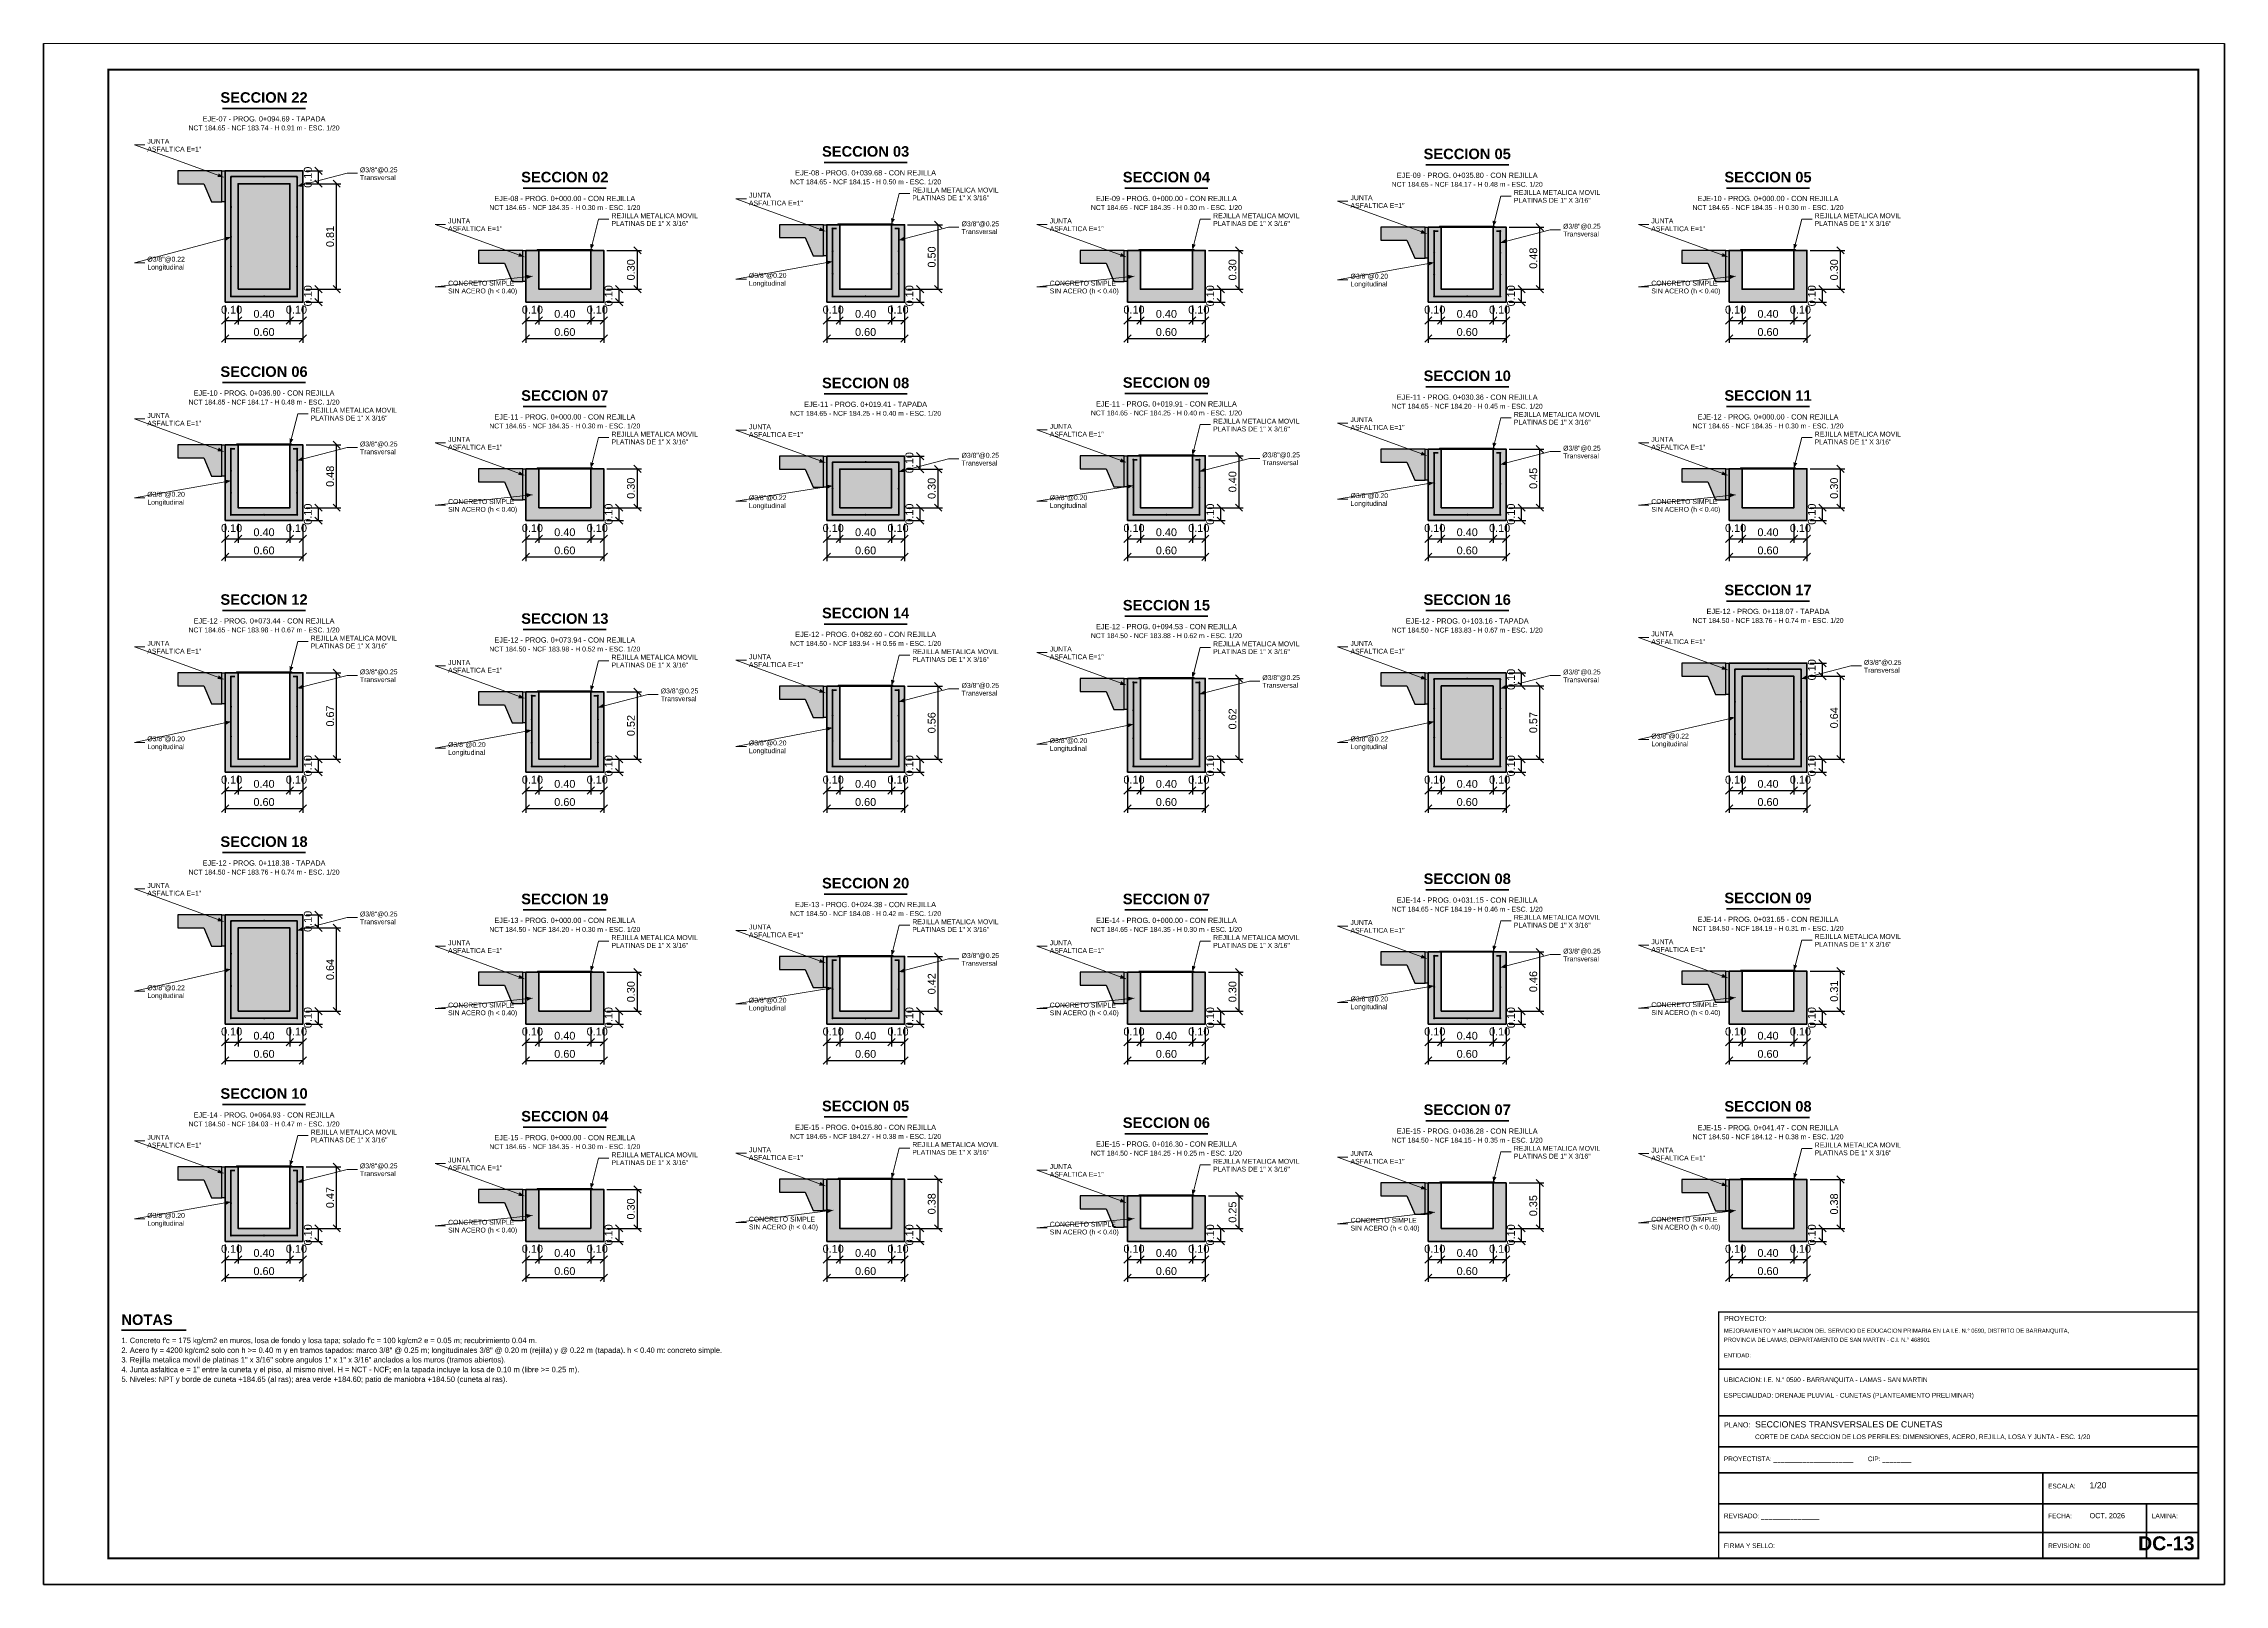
# Paper-space layout 'DC-13' of a CAD drawing. Header units: metres, sheet in millimetres. Extents: x 0 to 841, y 0 to 594.
# The model-space entities are those that its viewports show. They can reach past a viewport. Long polylines and large blocks are cut down to what shows.
import ezdxf
from ezdxf.enums import TextEntityAlignment as Align

# ---------------------------------------------------------------- set-up
doc = ezdxf.new("R2010")
doc.units = ezdxf.units.M
doc.header["$LTSCALE"] = 0.25
doc.layers.add('CONCRETO-ACHURADO', color=8, linetype='CONTINUOUS', true_color=0xe2e2e2)
for name, color, linetype, lineweight in [('COTAS', 94, 'CONTINUOUS', 18), ('LLAMADAS', 30, 'CONTINUOUS', 18), ('MARCO', 7, 'CONTINUOUS', 50), ('ROTULO', 7, 'CONTINUOUS', 35), ('SEC-ABIERTA', 5, 'CONTINUOUS', 35), ('SEC-ACERO', 6, 'CONTINUOUS', 50), ('SEC-PISO', 8, 'CONTINUOUS', 25), ('SEC-REJILLA', 1, 'CONTINUOUS', 35), ('SEC-TAPADA', 3, 'CONTINUOUS', 35), ('TITULOS', 160, 'CONTINUOUS', 35)]:
    doc.layers.add(name, color=color, linetype=linetype, lineweight=lineweight)
for name, color, linetype in [('ROTULO-TEXTO', 7, 'CONTINUOUS'), ('SEC-ACERO-LONG', 5, 'CONTINUOUS'), ('SEC-HUECO', 7, 'Continuous'), ('SEC-JUNTA', 8, 'CONTINUOUS'), ('TEXTOS', 7, 'CONTINUOUS'), ('TEXTOS-NOTAS', 7, 'CONTINUOUS')]:
    doc.layers.add(name, color=color, linetype=linetype)
doc.styles.get("Standard").update_dxf_attribs({"font": 'arial.ttf'})
doc.styles.add('TITULOS', font='arialbd.ttf')
doc.dimstyles.new('COT-20', dxfattribs={"dimscale": 0.02, "dimtxt": 3, "dimasz": 2.2, "dimexe": 1.6, "dimexo": 1.2, "dimgap": 1, "dimtad": 1, "dimzin": 0, "dimdsep": 46, "dimtxsty": 'Standard', "dimtsz": 1.4, "dimcen": 2.5, "dimclrd": 256, "dimclre": 256, "dimclrt": 7, "dimazin": 3, "dimtfac": 1, "dimtmove": 0, "dimatfit": 3})

msp = doc.modelspace()

# ---------------------------------------------------------------- hatches: boundary and pattern name
at = {"layer": 'CONCRETO-ACHURADO', "true_color": 0xe2e2e2}
h = msp.add_hatch(color=7, dxfattribs=at)
h.dxf.hatch_style = 1
h.paths.add_polyline_path([(355369.35, 9249546.9), (355369.01, 9249546.9), (355369.01, 9249546.8), (355369.21, 9249546.8), (355369.27, 9249546.66), (355369.35, 9249546.66)])
h = msp.add_hatch(color=7, dxfattribs=at)
h.dxf.hatch_style = 1
h.paths.add_polyline_path([(355369.375, 9249545.886), (355369.975, 9249545.886), (355369.975, 9249546.9), (355369.375, 9249546.9)])
h = msp.add_hatch(color=7, dxfattribs=at)
h.dxf.hatch_style = 1
h.paths.add_polyline_path([(355373.99, 9249546.484), (355373.65, 9249546.484), (355373.65, 9249546.384), (355373.85, 9249546.384), (355373.91, 9249546.244), (355373.99, 9249546.244)])
h = msp.add_hatch(color=7, dxfattribs=at)
h.dxf.hatch_style = 1
h.paths.add_polyline_path([(355374.015, 9249545.886), (355374.615, 9249545.886), (355374.615, 9249546.484), (355374.515, 9249546.484), (355374.515, 9249545.986), (355374.115, 9249545.986), (355374.115, 9249546.484), (355374.015, 9249546.484)])
h = msp.add_hatch(color=7, dxfattribs=at)
h.dxf.hatch_style = 1
h.paths.add_polyline_path([(355378.63, 9249546.465), (355378.29, 9249546.465), (355378.29, 9249546.365), (355378.49, 9249546.365), (355378.55, 9249546.225), (355378.63, 9249546.225)])
h = msp.add_hatch(color=7, dxfattribs=at)
h.dxf.hatch_style = 1
h.paths.add_polyline_path([(355378.655, 9249545.886), (355379.255, 9249545.886), (355379.255, 9249546.465), (355379.155, 9249546.465), (355379.155, 9249545.986), (355378.755, 9249545.986), (355378.755, 9249546.465), (355378.655, 9249546.465)])
h = msp.add_hatch(color=7, dxfattribs=at)
h.dxf.hatch_style = 1
h.paths.add_polyline_path([(355371.67, 9249546.286), (355371.33, 9249546.286), (355371.33, 9249546.186), (355371.53, 9249546.186), (355371.59, 9249546.046), (355371.67, 9249546.046)])
h = msp.add_hatch(color=7, dxfattribs=at)
h.dxf.hatch_style = 1
h.paths.add_polyline_path([(355371.695, 9249545.886), (355372.295, 9249545.886), (355372.295, 9249546.286), (355372.195, 9249546.286), (355372.195, 9249545.986), (355371.795, 9249545.986), (355371.795, 9249546.286), (355371.695, 9249546.286)])
h = msp.add_hatch(color=7, dxfattribs=at)
h.dxf.hatch_style = 1
h.paths.add_polyline_path([(355376.31, 9249546.286), (355375.97, 9249546.286), (355375.97, 9249546.186), (355376.17, 9249546.186), (355376.23, 9249546.046), (355376.31, 9249546.046)])
h = msp.add_hatch(color=7, dxfattribs=at)
h.dxf.hatch_style = 1
h.paths.add_polyline_path([(355376.335, 9249545.886), (355376.935, 9249545.886), (355376.935, 9249546.286), (355376.835, 9249546.286), (355376.835, 9249545.986), (355376.435, 9249545.986), (355376.435, 9249546.286), (355376.335, 9249546.286)])
h = msp.add_hatch(color=7, dxfattribs=at)
h.dxf.hatch_style = 1
h.paths.add_polyline_path([(355380.95, 9249546.286), (355380.61, 9249546.286), (355380.61, 9249546.186), (355380.81, 9249546.186), (355380.87, 9249546.046), (355380.95, 9249546.046)])
h = msp.add_hatch(color=7, dxfattribs=at)
h.dxf.hatch_style = 1
h.paths.add_polyline_path([(355380.975, 9249545.886), (355381.575, 9249545.886), (355381.575, 9249546.286), (355381.475, 9249546.286), (355381.475, 9249545.986), (355381.075, 9249545.986), (355381.075, 9249546.286), (355380.975, 9249546.286)])
h = msp.add_hatch(color=7, dxfattribs=at)
h.dxf.hatch_style = 1
h.paths.add_polyline_path([(355369.35, 9249544.786), (355369.01, 9249544.786), (355369.01, 9249544.686), (355369.21, 9249544.686), (355369.27, 9249544.546), (355369.35, 9249544.546)])
h = msp.add_hatch(color=7, dxfattribs=at)
h.dxf.hatch_style = 1
h.paths.add_polyline_path([(355369.375, 9249544.202), (355369.975, 9249544.202), (355369.975, 9249544.786), (355369.875, 9249544.786), (355369.875, 9249544.302), (355369.475, 9249544.302), (355369.475, 9249544.786), (355369.375, 9249544.786)])
h = msp.add_hatch(color=7, dxfattribs=at)
h.dxf.hatch_style = 1
h.paths.add_polyline_path([(355378.63, 9249544.754), (355378.29, 9249544.754), (355378.29, 9249544.654), (355378.49, 9249544.654), (355378.55, 9249544.514), (355378.63, 9249544.514)])
h = msp.add_hatch(color=7, dxfattribs=at)
h.dxf.hatch_style = 1
h.paths.add_polyline_path([(355378.655, 9249544.202), (355379.255, 9249544.202), (355379.255, 9249544.754), (355379.155, 9249544.754), (355379.155, 9249544.302), (355378.755, 9249544.302), (355378.755, 9249544.754), (355378.655, 9249544.754)])
h = msp.add_hatch(color=7, dxfattribs=at)
h.dxf.hatch_style = 1
h.paths.add_polyline_path([(355371.67, 9249544.602), (355371.33, 9249544.602), (355371.33, 9249544.502), (355371.53, 9249544.502), (355371.59, 9249544.362), (355371.67, 9249544.362)])
h = msp.add_hatch(color=7, dxfattribs=at)
h.dxf.hatch_style = 1
h.paths.add_polyline_path([(355371.695, 9249544.202), (355372.295, 9249544.202), (355372.295, 9249544.602), (355372.195, 9249544.602), (355372.195, 9249544.302), (355371.795, 9249544.302), (355371.795, 9249544.602), (355371.695, 9249544.602)])
h = msp.add_hatch(color=7, dxfattribs=at)
h.dxf.hatch_style = 1
h.paths.add_polyline_path([(355373.99, 9249544.699), (355373.65, 9249544.699), (355373.65, 9249544.599), (355373.85, 9249544.599), (355373.91, 9249544.459), (355373.99, 9249544.459)])
h = msp.add_hatch(color=7, dxfattribs=at)
h.dxf.hatch_style = 1
h.paths.add_polyline_path([(355374.015, 9249544.202), (355374.615, 9249544.202), (355374.615, 9249544.699), (355374.015, 9249544.699)])
h = msp.add_hatch(color=7, dxfattribs=at)
h.dxf.hatch_style = 1
h.paths.add_polyline_path([(355376.31, 9249544.702), (355375.97, 9249544.702), (355375.97, 9249544.602), (355376.17, 9249544.602), (355376.23, 9249544.462), (355376.31, 9249544.462)])
h = msp.add_hatch(color=7, dxfattribs=at)
h.dxf.hatch_style = 1
h.paths.add_polyline_path([(355376.335, 9249544.202), (355376.935, 9249544.202), (355376.935, 9249544.702), (355376.835, 9249544.702), (355376.835, 9249544.302), (355376.435, 9249544.302), (355376.435, 9249544.702), (355376.335, 9249544.702)])
h = msp.add_hatch(color=7, dxfattribs=at)
h.dxf.hatch_style = 1
h.paths.add_polyline_path([(355380.95, 9249544.602), (355380.61, 9249544.602), (355380.61, 9249544.502), (355380.81, 9249544.502), (355380.87, 9249544.362), (355380.95, 9249544.362)])
h = msp.add_hatch(color=7, dxfattribs=at)
h.dxf.hatch_style = 1
h.paths.add_polyline_path([(355380.975, 9249544.202), (355381.575, 9249544.202), (355381.575, 9249544.602), (355381.475, 9249544.602), (355381.475, 9249544.302), (355381.075, 9249544.302), (355381.075, 9249544.602), (355380.975, 9249544.602)])
h = msp.add_hatch(color=7, dxfattribs=at)
h.dxf.hatch_style = 1
h.paths.add_polyline_path([(355380.95, 9249543.102), (355380.61, 9249543.102), (355380.61, 9249543.002), (355380.81, 9249543.002), (355380.87, 9249542.862), (355380.95, 9249542.862)])
h = msp.add_hatch(color=7, dxfattribs=at)
h.dxf.hatch_style = 1
h.paths.add_polyline_path([(355380.975, 9249542.262), (355381.575, 9249542.262), (355381.575, 9249543.102), (355380.975, 9249543.102)])
h = msp.add_hatch(color=7, dxfattribs=at)
h.dxf.hatch_style = 1
h.paths.add_polyline_path([(355369.35, 9249543.029), (355369.01, 9249543.029), (355369.01, 9249542.929), (355369.21, 9249542.929), (355369.27, 9249542.789), (355369.35, 9249542.789)])
h = msp.add_hatch(color=7, dxfattribs=at)
h.dxf.hatch_style = 1
h.paths.add_polyline_path([(355369.375, 9249542.262), (355369.975, 9249542.262), (355369.975, 9249543.029), (355369.875, 9249543.029), (355369.875, 9249542.362), (355369.475, 9249542.362), (355369.475, 9249543.029), (355369.375, 9249543.029)])
h = msp.add_hatch(color=7, dxfattribs=at)
h.dxf.hatch_style = 1
h.paths.add_polyline_path([(355373.99, 9249542.925), (355373.65, 9249542.925), (355373.65, 9249542.825), (355373.85, 9249542.825), (355373.91, 9249542.685), (355373.99, 9249542.685)])
h = msp.add_hatch(color=7, dxfattribs=at)
h.dxf.hatch_style = 1
h.paths.add_polyline_path([(355374.015, 9249542.262), (355374.615, 9249542.262), (355374.615, 9249542.925), (355374.515, 9249542.925), (355374.515, 9249542.362), (355374.115, 9249542.362), (355374.115, 9249542.925), (355374.015, 9249542.925)])
h = msp.add_hatch(color=7, dxfattribs=at)
h.dxf.hatch_style = 1
h.paths.add_polyline_path([(355376.31, 9249542.985), (355375.97, 9249542.985), (355375.97, 9249542.885), (355376.17, 9249542.885), (355376.23, 9249542.745), (355376.31, 9249542.745)])
h = msp.add_hatch(color=7, dxfattribs=at)
h.dxf.hatch_style = 1
h.paths.add_polyline_path([(355376.335, 9249542.262), (355376.935, 9249542.262), (355376.935, 9249542.985), (355376.835, 9249542.985), (355376.835, 9249542.362), (355376.435, 9249542.362), (355376.435, 9249542.985), (355376.335, 9249542.985)])
h = msp.add_hatch(color=7, dxfattribs=at)
h.dxf.hatch_style = 1
h.paths.add_polyline_path([(355378.63, 9249543.028), (355378.29, 9249543.028), (355378.29, 9249542.928), (355378.49, 9249542.928), (355378.55, 9249542.788), (355378.63, 9249542.788)])
h = msp.add_hatch(color=7, dxfattribs=at)
h.dxf.hatch_style = 1
h.paths.add_polyline_path([(355378.655, 9249542.262), (355379.255, 9249542.262), (355379.255, 9249543.028), (355378.655, 9249543.028)])
h = msp.add_hatch(color=7, dxfattribs=at)
h.dxf.hatch_style = 1
h.paths.add_polyline_path([(355371.67, 9249542.882), (355371.33, 9249542.882), (355371.33, 9249542.782), (355371.53, 9249542.782), (355371.59, 9249542.642), (355371.67, 9249542.642)])
h = msp.add_hatch(color=7, dxfattribs=at)
h.dxf.hatch_style = 1
h.paths.add_polyline_path([(355371.695, 9249542.262), (355372.295, 9249542.262), (355372.295, 9249542.882), (355372.195, 9249542.882), (355372.195, 9249542.362), (355371.795, 9249542.362), (355371.795, 9249542.882), (355371.695, 9249542.882)])
h = msp.add_hatch(color=7, dxfattribs=at)
h.dxf.hatch_style = 1
h.paths.add_polyline_path([(355369.35, 9249541.162), (355369.01, 9249541.162), (355369.01, 9249541.062), (355369.21, 9249541.062), (355369.27, 9249540.922), (355369.35, 9249540.922)])
h = msp.add_hatch(color=7, dxfattribs=at)
h.dxf.hatch_style = 1
h.paths.add_polyline_path([(355369.375, 9249540.32), (355369.975, 9249540.32), (355369.975, 9249541.162), (355369.375, 9249541.162)])
h = msp.add_hatch(color=7, dxfattribs=at)
h.dxf.hatch_style = 1
h.paths.add_polyline_path([(355378.63, 9249540.876), (355378.29, 9249540.876), (355378.29, 9249540.776), (355378.49, 9249540.776), (355378.55, 9249540.636), (355378.63, 9249540.636)])
h = msp.add_hatch(color=7, dxfattribs=at)
h.dxf.hatch_style = 1
h.paths.add_polyline_path([(355378.655, 9249540.32), (355379.255, 9249540.32), (355379.255, 9249540.876), (355379.155, 9249540.876), (355379.155, 9249540.42), (355378.755, 9249540.42), (355378.755, 9249540.876), (355378.655, 9249540.876)])
h = msp.add_hatch(color=7, dxfattribs=at)
h.dxf.hatch_style = 1
h.paths.add_polyline_path([(355371.67, 9249540.72), (355371.33, 9249540.72), (355371.33, 9249540.62), (355371.53, 9249540.62), (355371.59, 9249540.48), (355371.67, 9249540.48)])
h = msp.add_hatch(color=7, dxfattribs=at)
h.dxf.hatch_style = 1
h.paths.add_polyline_path([(355371.695, 9249540.32), (355372.295, 9249540.32), (355372.295, 9249540.72), (355372.195, 9249540.72), (355372.195, 9249540.42), (355371.795, 9249540.42), (355371.795, 9249540.72), (355371.695, 9249540.72)])
h = msp.add_hatch(color=7, dxfattribs=at)
h.dxf.hatch_style = 1
h.paths.add_polyline_path([(355373.99, 9249540.842), (355373.65, 9249540.842), (355373.65, 9249540.742), (355373.85, 9249540.742), (355373.91, 9249540.602), (355373.99, 9249540.602)])
h = msp.add_hatch(color=7, dxfattribs=at)
h.dxf.hatch_style = 1
h.paths.add_polyline_path([(355374.015, 9249540.32), (355374.615, 9249540.32), (355374.615, 9249540.842), (355374.515, 9249540.842), (355374.515, 9249540.42), (355374.115, 9249540.42), (355374.115, 9249540.842), (355374.015, 9249540.842)])
h = msp.add_hatch(color=7, dxfattribs=at)
h.dxf.hatch_style = 1
h.paths.add_polyline_path([(355376.31, 9249540.72), (355375.97, 9249540.72), (355375.97, 9249540.62), (355376.17, 9249540.62), (355376.23, 9249540.48), (355376.31, 9249540.48)])
h = msp.add_hatch(color=7, dxfattribs=at)
h.dxf.hatch_style = 1
h.paths.add_polyline_path([(355376.335, 9249540.32), (355376.935, 9249540.32), (355376.935, 9249540.72), (355376.835, 9249540.72), (355376.835, 9249540.42), (355376.435, 9249540.42), (355376.435, 9249540.72), (355376.335, 9249540.72)])
h = msp.add_hatch(color=7, dxfattribs=at)
h.dxf.hatch_style = 1
h.paths.add_polyline_path([(355380.95, 9249540.728), (355380.61, 9249540.728), (355380.61, 9249540.628), (355380.81, 9249540.628), (355380.87, 9249540.488), (355380.95, 9249540.488)])
h = msp.add_hatch(color=7, dxfattribs=at)
h.dxf.hatch_style = 1
h.paths.add_polyline_path([(355380.975, 9249540.32), (355381.575, 9249540.32), (355381.575, 9249540.728), (355381.475, 9249540.728), (355381.475, 9249540.42), (355381.075, 9249540.42), (355381.075, 9249540.728), (355380.975, 9249540.728)])
h = msp.add_hatch(color=7, dxfattribs=at)
h.dxf.hatch_style = 1
h.paths.add_polyline_path([(355369.35, 9249539.22), (355369.01, 9249539.22), (355369.01, 9249539.12), (355369.21, 9249539.12), (355369.27, 9249538.98), (355369.35, 9249538.98)])
h = msp.add_hatch(color=7, dxfattribs=at)
h.dxf.hatch_style = 1
h.paths.add_polyline_path([(355369.375, 9249538.645), (355369.975, 9249538.645), (355369.975, 9249539.22), (355369.875, 9249539.22), (355369.875, 9249538.745), (355369.475, 9249538.745), (355369.475, 9249539.22), (355369.375, 9249539.22)])
h = msp.add_hatch(color=7, dxfattribs=at)
h.dxf.hatch_style = 1
h.paths.add_polyline_path([(355371.67, 9249539.045), (355371.33, 9249539.045), (355371.33, 9249538.945), (355371.53, 9249538.945), (355371.59, 9249538.805), (355371.67, 9249538.805)])
h = msp.add_hatch(color=7, dxfattribs=at)
h.dxf.hatch_style = 1
h.paths.add_polyline_path([(355371.695, 9249538.645), (355372.295, 9249538.645), (355372.295, 9249539.045), (355372.195, 9249539.045), (355372.195, 9249538.745), (355371.795, 9249538.745), (355371.795, 9249539.045), (355371.695, 9249539.045)])
h = msp.add_hatch(color=7, dxfattribs=at)
h.dxf.hatch_style = 1
h.paths.add_polyline_path([(355373.99, 9249539.124), (355373.65, 9249539.124), (355373.65, 9249539.024), (355373.85, 9249539.024), (355373.91, 9249538.884), (355373.99, 9249538.884)])
h = msp.add_hatch(color=7, dxfattribs=at)
h.dxf.hatch_style = 1
h.paths.add_polyline_path([(355374.015, 9249538.645), (355374.615, 9249538.645), (355374.615, 9249539.124), (355374.515, 9249539.124), (355374.515, 9249538.745), (355374.115, 9249538.745), (355374.115, 9249539.124), (355374.015, 9249539.124)])
h = msp.add_hatch(color=7, dxfattribs=at)
h.dxf.hatch_style = 1
h.paths.add_polyline_path([(355378.63, 9249539.095), (355378.29, 9249539.095), (355378.29, 9249538.995), (355378.49, 9249538.995), (355378.55, 9249538.855), (355378.63, 9249538.855)])
h = msp.add_hatch(color=7, dxfattribs=at)
h.dxf.hatch_style = 1
h.paths.add_polyline_path([(355378.655, 9249538.645), (355379.255, 9249538.645), (355379.255, 9249539.095), (355379.155, 9249539.095), (355379.155, 9249538.745), (355378.755, 9249538.745), (355378.755, 9249539.095), (355378.655, 9249539.095)])
h = msp.add_hatch(color=7, dxfattribs=at)
h.dxf.hatch_style = 1
h.paths.add_polyline_path([(355380.95, 9249539.121), (355380.61, 9249539.121), (355380.61, 9249539.021), (355380.81, 9249539.021), (355380.87, 9249538.881), (355380.95, 9249538.881)])
h = msp.add_hatch(color=7, dxfattribs=at)
h.dxf.hatch_style = 1
h.paths.add_polyline_path([(355380.975, 9249538.645), (355381.575, 9249538.645), (355381.575, 9249539.121), (355381.475, 9249539.121), (355381.475, 9249538.745), (355381.075, 9249538.745), (355381.075, 9249539.121), (355380.975, 9249539.121)])
h = msp.add_hatch(color=7, dxfattribs=at)
h.dxf.hatch_style = 1
h.paths.add_polyline_path([(355376.31, 9249538.995), (355375.97, 9249538.995), (355375.97, 9249538.895), (355376.17, 9249538.895), (355376.23, 9249538.755), (355376.31, 9249538.755)])
h = msp.add_hatch(color=7, dxfattribs=at)
h.dxf.hatch_style = 1
h.paths.add_polyline_path([(355376.335, 9249538.645), (355376.935, 9249538.645), (355376.935, 9249538.995), (355376.835, 9249538.995), (355376.835, 9249538.745), (355376.435, 9249538.745), (355376.435, 9249538.995), (355376.335, 9249538.995)])
at = {"layer": 'SEC-ACERO-LONG'}
h = msp.add_hatch(color=5, dxfattribs=at)
h.dxf.hatch_style = 1
edge = h.paths.add_edge_path()
edge.add_arc((355369.42, 9249546.85), 0.0085, 0, 360)
h = msp.add_hatch(color=5, dxfattribs=at)
h.dxf.hatch_style = 1
edge = h.paths.add_edge_path()
edge.add_arc((355369.675, 9249546.855), 0.0085, 0, 360)
h = msp.add_hatch(color=5, dxfattribs=at)
h.dxf.hatch_style = 1
edge = h.paths.add_edge_path()
edge.add_arc((355369.93, 9249546.85), 0.0085, 0, 360)
h = msp.add_hatch(color=5, dxfattribs=at)
h.dxf.hatch_style = 1
edge = h.paths.add_edge_path()
edge.add_arc((355369.42, 9249546.62), 0.0085, 0, 360)
h = msp.add_hatch(color=5, dxfattribs=at)
h.dxf.hatch_style = 1
edge = h.paths.add_edge_path()
edge.add_arc((355369.93, 9249546.62), 0.0085, 0, 360)
h = msp.add_hatch(color=5, dxfattribs=at)
h.dxf.hatch_style = 1
edge = h.paths.add_edge_path()
edge.add_arc((355374.06, 9249546.454), 0.0085, 0, 360)
h = msp.add_hatch(color=5, dxfattribs=at)
h.dxf.hatch_style = 1
edge = h.paths.add_edge_path()
edge.add_arc((355374.57, 9249546.454), 0.0085, 0, 360)
h = msp.add_hatch(color=5, dxfattribs=at)
h.dxf.hatch_style = 1
edge = h.paths.add_edge_path()
edge.add_arc((355378.7, 9249546.435), 0.0085, 0, 360)
h = msp.add_hatch(color=5, dxfattribs=at)
h.dxf.hatch_style = 1
edge = h.paths.add_edge_path()
edge.add_arc((355379.21, 9249546.435), 0.0085, 0, 360)
h = msp.add_hatch(color=5, dxfattribs=at)
h.dxf.hatch_style = 1
edge = h.paths.add_edge_path()
edge.add_arc((355369.42, 9249546.39), 0.0085, 0, 360)
h = msp.add_hatch(color=5, dxfattribs=at)
h.dxf.hatch_style = 1
edge = h.paths.add_edge_path()
edge.add_arc((355369.93, 9249546.39), 0.0085, 0, 360)
h = msp.add_hatch(color=5, dxfattribs=at)
h.dxf.hatch_style = 1
edge = h.paths.add_edge_path()
edge.add_arc((355374.06, 9249546.28), 0.0085, 0, 360)
h = msp.add_hatch(color=5, dxfattribs=at)
h.dxf.hatch_style = 1
edge = h.paths.add_edge_path()
edge.add_arc((355374.57, 9249546.28), 0.0085, 0, 360)
h = msp.add_hatch(color=5, dxfattribs=at)
h.dxf.hatch_style = 1
edge = h.paths.add_edge_path()
edge.add_arc((355378.7, 9249546.267), 0.0085, 0, 360)
h = msp.add_hatch(color=5, dxfattribs=at)
h.dxf.hatch_style = 1
edge = h.paths.add_edge_path()
edge.add_arc((355379.21, 9249546.267), 0.0085, 0, 360)
h = msp.add_hatch(color=5, dxfattribs=at)
h.dxf.hatch_style = 1
edge = h.paths.add_edge_path()
edge.add_arc((355369.42, 9249546.161), 0.0085, 0, 360)
h = msp.add_hatch(color=5, dxfattribs=at)
h.dxf.hatch_style = 1
edge = h.paths.add_edge_path()
edge.add_arc((355369.93, 9249546.161), 0.0085, 0, 360)
h = msp.add_hatch(color=5, dxfattribs=at)
h.dxf.hatch_style = 1
edge = h.paths.add_edge_path()
edge.add_arc((355374.06, 9249546.105), 0.0085, 0, 360)
h = msp.add_hatch(color=5, dxfattribs=at)
h.dxf.hatch_style = 1
edge = h.paths.add_edge_path()
edge.add_arc((355374.57, 9249546.105), 0.0085, 0, 360)
h = msp.add_hatch(color=5, dxfattribs=at)
h.dxf.hatch_style = 1
edge = h.paths.add_edge_path()
edge.add_arc((355378.7, 9249546.099), 0.0085, 0, 360)
h = msp.add_hatch(color=5, dxfattribs=at)
h.dxf.hatch_style = 1
edge = h.paths.add_edge_path()
edge.add_arc((355379.21, 9249546.099), 0.0085, 0, 360)
h = msp.add_hatch(color=5, dxfattribs=at)
h.dxf.hatch_style = 1
edge = h.paths.add_edge_path()
edge.add_arc((355369.42, 9249545.931), 0.0085, 0, 360)
h = msp.add_hatch(color=5, dxfattribs=at)
h.dxf.hatch_style = 1
edge = h.paths.add_edge_path()
edge.add_arc((355369.675, 9249545.931), 0.0085, 0, 360)
h = msp.add_hatch(color=5, dxfattribs=at)
h.dxf.hatch_style = 1
edge = h.paths.add_edge_path()
edge.add_arc((355369.93, 9249545.931), 0.0085, 0, 360)
h = msp.add_hatch(color=5, dxfattribs=at)
h.dxf.hatch_style = 1
edge = h.paths.add_edge_path()
edge.add_arc((355374.06, 9249545.931), 0.0085, 0, 360)
h = msp.add_hatch(color=5, dxfattribs=at)
h.dxf.hatch_style = 1
edge = h.paths.add_edge_path()
edge.add_arc((355374.315, 9249545.931), 0.0085, 0, 360)
h = msp.add_hatch(color=5, dxfattribs=at)
h.dxf.hatch_style = 1
edge = h.paths.add_edge_path()
edge.add_arc((355374.57, 9249545.931), 0.0085, 0, 360)
h = msp.add_hatch(color=5, dxfattribs=at)
h.dxf.hatch_style = 1
edge = h.paths.add_edge_path()
edge.add_arc((355378.7, 9249545.931), 0.0085, 0, 360)
h = msp.add_hatch(color=5, dxfattribs=at)
h.dxf.hatch_style = 1
edge = h.paths.add_edge_path()
edge.add_arc((355378.955, 9249545.931), 0.0085, 0, 360)
h = msp.add_hatch(color=5, dxfattribs=at)
h.dxf.hatch_style = 1
edge = h.paths.add_edge_path()
edge.add_arc((355379.21, 9249545.931), 0.0085, 0, 360)
h = msp.add_hatch(color=5, dxfattribs=at)
h.dxf.hatch_style = 1
edge = h.paths.add_edge_path()
edge.add_arc((355369.42, 9249544.756), 0.0085, 0, 360)
h = msp.add_hatch(color=5, dxfattribs=at)
h.dxf.hatch_style = 1
edge = h.paths.add_edge_path()
edge.add_arc((355369.93, 9249544.756), 0.0085, 0, 360)
h = msp.add_hatch(color=5, dxfattribs=at)
h.dxf.hatch_style = 1
edge = h.paths.add_edge_path()
edge.add_arc((355369.42, 9249544.586), 0.0085, 0, 360)
h = msp.add_hatch(color=5, dxfattribs=at)
h.dxf.hatch_style = 1
edge = h.paths.add_edge_path()
edge.add_arc((355369.93, 9249544.586), 0.0085, 0, 360)
h = msp.add_hatch(color=5, dxfattribs=at)
h.dxf.hatch_style = 1
edge = h.paths.add_edge_path()
edge.add_arc((355374.06, 9249544.649), 0.0085, 0, 360)
h = msp.add_hatch(color=5, dxfattribs=at)
h.dxf.hatch_style = 1
edge = h.paths.add_edge_path()
edge.add_arc((355374.315, 9249544.654), 0.0085, 0, 360)
h = msp.add_hatch(color=5, dxfattribs=at)
h.dxf.hatch_style = 1
edge = h.paths.add_edge_path()
edge.add_arc((355374.57, 9249544.649), 0.0085, 0, 360)
h = msp.add_hatch(color=5, dxfattribs=at)
h.dxf.hatch_style = 1
edge = h.paths.add_edge_path()
edge.add_arc((355376.38, 9249544.672), 0.0085, 0, 360)
h = msp.add_hatch(color=5, dxfattribs=at)
h.dxf.hatch_style = 1
edge = h.paths.add_edge_path()
edge.add_arc((355376.89, 9249544.672), 0.0085, 0, 360)
h = msp.add_hatch(color=5, dxfattribs=at)
h.dxf.hatch_style = 1
edge = h.paths.add_edge_path()
edge.add_arc((355378.7, 9249544.724), 0.0085, 0, 360)
h = msp.add_hatch(color=5, dxfattribs=at)
h.dxf.hatch_style = 1
edge = h.paths.add_edge_path()
edge.add_arc((355379.21, 9249544.724), 0.0085, 0, 360)
h = msp.add_hatch(color=5, dxfattribs=at)
h.dxf.hatch_style = 1
edge = h.paths.add_edge_path()
edge.add_arc((355369.42, 9249544.417), 0.0085, 0, 360)
h = msp.add_hatch(color=5, dxfattribs=at)
h.dxf.hatch_style = 1
edge = h.paths.add_edge_path()
edge.add_arc((355369.93, 9249544.417), 0.0085, 0, 360)
h = msp.add_hatch(color=5, dxfattribs=at)
h.dxf.hatch_style = 1
edge = h.paths.add_edge_path()
edge.add_arc((355374.06, 9249544.448), 0.0085, 0, 360)
h = msp.add_hatch(color=5, dxfattribs=at)
h.dxf.hatch_style = 1
edge = h.paths.add_edge_path()
edge.add_arc((355374.57, 9249544.448), 0.0085, 0, 360)
h = msp.add_hatch(color=5, dxfattribs=at)
h.dxf.hatch_style = 1
edge = h.paths.add_edge_path()
edge.add_arc((355376.38, 9249544.459), 0.0085, 0, 360)
h = msp.add_hatch(color=5, dxfattribs=at)
h.dxf.hatch_style = 1
edge = h.paths.add_edge_path()
edge.add_arc((355376.89, 9249544.459), 0.0085, 0, 360)
h = msp.add_hatch(color=5, dxfattribs=at)
h.dxf.hatch_style = 1
edge = h.paths.add_edge_path()
edge.add_arc((355378.7, 9249544.486), 0.0085, 0, 360)
h = msp.add_hatch(color=5, dxfattribs=at)
h.dxf.hatch_style = 1
edge = h.paths.add_edge_path()
edge.add_arc((355379.21, 9249544.486), 0.0085, 0, 360)
h = msp.add_hatch(color=5, dxfattribs=at)
h.dxf.hatch_style = 1
edge = h.paths.add_edge_path()
edge.add_arc((355369.42, 9249544.247), 0.0085, 0, 360)
h = msp.add_hatch(color=5, dxfattribs=at)
h.dxf.hatch_style = 1
edge = h.paths.add_edge_path()
edge.add_arc((355369.675, 9249544.247), 0.0085, 0, 360)
h = msp.add_hatch(color=5, dxfattribs=at)
h.dxf.hatch_style = 1
edge = h.paths.add_edge_path()
edge.add_arc((355369.93, 9249544.247), 0.0085, 0, 360)
h = msp.add_hatch(color=5, dxfattribs=at)
h.dxf.hatch_style = 1
edge = h.paths.add_edge_path()
edge.add_arc((355374.06, 9249544.247), 0.0085, 0, 360)
h = msp.add_hatch(color=5, dxfattribs=at)
h.dxf.hatch_style = 1
edge = h.paths.add_edge_path()
edge.add_arc((355374.315, 9249544.247), 0.0085, 0, 360)
h = msp.add_hatch(color=5, dxfattribs=at)
h.dxf.hatch_style = 1
edge = h.paths.add_edge_path()
edge.add_arc((355374.57, 9249544.247), 0.0085, 0, 360)
h = msp.add_hatch(color=5, dxfattribs=at)
h.dxf.hatch_style = 1
edge = h.paths.add_edge_path()
edge.add_arc((355376.38, 9249544.247), 0.0085, 0, 360)
h = msp.add_hatch(color=5, dxfattribs=at)
h.dxf.hatch_style = 1
edge = h.paths.add_edge_path()
edge.add_arc((355376.635, 9249544.247), 0.0085, 0, 360)
h = msp.add_hatch(color=5, dxfattribs=at)
h.dxf.hatch_style = 1
edge = h.paths.add_edge_path()
edge.add_arc((355376.89, 9249544.247), 0.0085, 0, 360)
h = msp.add_hatch(color=5, dxfattribs=at)
h.dxf.hatch_style = 1
edge = h.paths.add_edge_path()
edge.add_arc((355378.7, 9249544.247), 0.0085, 0, 360)
h = msp.add_hatch(color=5, dxfattribs=at)
h.dxf.hatch_style = 1
edge = h.paths.add_edge_path()
edge.add_arc((355378.955, 9249544.247), 0.0085, 0, 360)
h = msp.add_hatch(color=5, dxfattribs=at)
h.dxf.hatch_style = 1
edge = h.paths.add_edge_path()
edge.add_arc((355379.21, 9249544.247), 0.0085, 0, 360)
h = msp.add_hatch(color=5, dxfattribs=at)
h.dxf.hatch_style = 1
edge = h.paths.add_edge_path()
edge.add_arc((355381.02, 9249543.052), 0.0085, 0, 360)
h = msp.add_hatch(color=5, dxfattribs=at)
h.dxf.hatch_style = 1
edge = h.paths.add_edge_path()
edge.add_arc((355381.275, 9249543.057), 0.0085, 0, 360)
h = msp.add_hatch(color=5, dxfattribs=at)
h.dxf.hatch_style = 1
edge = h.paths.add_edge_path()
edge.add_arc((355381.53, 9249543.052), 0.0085, 0, 360)
h = msp.add_hatch(color=5, dxfattribs=at)
h.dxf.hatch_style = 1
edge = h.paths.add_edge_path()
edge.add_arc((355369.42, 9249542.999), 0.0085, 0, 360)
h = msp.add_hatch(color=5, dxfattribs=at)
h.dxf.hatch_style = 1
edge = h.paths.add_edge_path()
edge.add_arc((355369.93, 9249542.999), 0.0085, 0, 360)
h = msp.add_hatch(color=5, dxfattribs=at)
h.dxf.hatch_style = 1
edge = h.paths.add_edge_path()
edge.add_arc((355374.06, 9249542.895), 0.0085, 0, 360)
h = msp.add_hatch(color=5, dxfattribs=at)
h.dxf.hatch_style = 1
edge = h.paths.add_edge_path()
edge.add_arc((355374.57, 9249542.895), 0.0085, 0, 360)
h = msp.add_hatch(color=5, dxfattribs=at)
h.dxf.hatch_style = 1
edge = h.paths.add_edge_path()
edge.add_arc((355376.38, 9249542.955), 0.0085, 0, 360)
h = msp.add_hatch(color=5, dxfattribs=at)
h.dxf.hatch_style = 1
edge = h.paths.add_edge_path()
edge.add_arc((355376.89, 9249542.955), 0.0085, 0, 360)
h = msp.add_hatch(color=5, dxfattribs=at)
h.dxf.hatch_style = 1
edge = h.paths.add_edge_path()
edge.add_arc((355378.7, 9249542.978), 0.0085, 0, 360)
h = msp.add_hatch(color=5, dxfattribs=at)
h.dxf.hatch_style = 1
edge = h.paths.add_edge_path()
edge.add_arc((355378.955, 9249542.983), 0.0085, 0, 360)
h = msp.add_hatch(color=5, dxfattribs=at)
h.dxf.hatch_style = 1
edge = h.paths.add_edge_path()
edge.add_arc((355379.21, 9249542.978), 0.0085, 0, 360)
h = msp.add_hatch(color=5, dxfattribs=at)
h.dxf.hatch_style = 1
edge = h.paths.add_edge_path()
edge.add_arc((355369.42, 9249542.768), 0.0085, 0, 360)
h = msp.add_hatch(color=5, dxfattribs=at)
h.dxf.hatch_style = 1
edge = h.paths.add_edge_path()
edge.add_arc((355369.93, 9249542.768), 0.0085, 0, 360)
h = msp.add_hatch(color=5, dxfattribs=at)
h.dxf.hatch_style = 1
edge = h.paths.add_edge_path()
edge.add_arc((355371.74, 9249542.852), 0.0085, 0, 360)
h = msp.add_hatch(color=5, dxfattribs=at)
h.dxf.hatch_style = 1
edge = h.paths.add_edge_path()
edge.add_arc((355372.25, 9249542.852), 0.0085, 0, 360)
h = msp.add_hatch(color=5, dxfattribs=at)
h.dxf.hatch_style = 1
edge = h.paths.add_edge_path()
edge.add_arc((355376.38, 9249542.739), 0.0085, 0, 360)
h = msp.add_hatch(color=5, dxfattribs=at)
h.dxf.hatch_style = 1
edge = h.paths.add_edge_path()
edge.add_arc((355376.89, 9249542.739), 0.0085, 0, 360)
h = msp.add_hatch(color=5, dxfattribs=at)
h.dxf.hatch_style = 1
edge = h.paths.add_edge_path()
edge.add_arc((355378.7, 9249542.754), 0.0085, 0, 360)
h = msp.add_hatch(color=5, dxfattribs=at)
h.dxf.hatch_style = 1
edge = h.paths.add_edge_path()
edge.add_arc((355379.21, 9249542.754), 0.0085, 0, 360)
h = msp.add_hatch(color=5, dxfattribs=at)
h.dxf.hatch_style = 1
edge = h.paths.add_edge_path()
edge.add_arc((355381.02, 9249542.804), 0.0085, 0, 360)
h = msp.add_hatch(color=5, dxfattribs=at)
h.dxf.hatch_style = 1
edge = h.paths.add_edge_path()
edge.add_arc((355381.53, 9249542.804), 0.0085, 0, 360)
h = msp.add_hatch(color=5, dxfattribs=at)
h.dxf.hatch_style = 1
edge = h.paths.add_edge_path()
edge.add_arc((355371.74, 9249542.67), 0.0085, 0, 360)
h = msp.add_hatch(color=5, dxfattribs=at)
h.dxf.hatch_style = 1
edge = h.paths.add_edge_path()
edge.add_arc((355372.25, 9249542.67), 0.0085, 0, 360)
h = msp.add_hatch(color=5, dxfattribs=at)
h.dxf.hatch_style = 1
edge = h.paths.add_edge_path()
edge.add_arc((355374.06, 9249542.699), 0.0085, 0, 360)
h = msp.add_hatch(color=5, dxfattribs=at)
h.dxf.hatch_style = 1
edge = h.paths.add_edge_path()
edge.add_arc((355374.57, 9249542.699), 0.0085, 0, 360)
h = msp.add_hatch(color=5, dxfattribs=at)
h.dxf.hatch_style = 1
edge = h.paths.add_edge_path()
edge.add_arc((355381.02, 9249542.555), 0.0085, 0, 360)
h = msp.add_hatch(color=5, dxfattribs=at)
h.dxf.hatch_style = 1
edge = h.paths.add_edge_path()
edge.add_arc((355381.53, 9249542.555), 0.0085, 0, 360)
h = msp.add_hatch(color=5, dxfattribs=at)
h.dxf.hatch_style = 1
edge = h.paths.add_edge_path()
edge.add_arc((355369.42, 9249542.538), 0.0085, 0, 360)
h = msp.add_hatch(color=5, dxfattribs=at)
h.dxf.hatch_style = 1
edge = h.paths.add_edge_path()
edge.add_arc((355369.93, 9249542.538), 0.0085, 0, 360)
h = msp.add_hatch(color=5, dxfattribs=at)
h.dxf.hatch_style = 1
edge = h.paths.add_edge_path()
edge.add_arc((355371.74, 9249542.489), 0.0085, 0, 360)
h = msp.add_hatch(color=5, dxfattribs=at)
h.dxf.hatch_style = 1
edge = h.paths.add_edge_path()
edge.add_arc((355372.25, 9249542.489), 0.0085, 0, 360)
h = msp.add_hatch(color=5, dxfattribs=at)
h.dxf.hatch_style = 1
edge = h.paths.add_edge_path()
edge.add_arc((355374.06, 9249542.503), 0.0085, 0, 360)
h = msp.add_hatch(color=5, dxfattribs=at)
h.dxf.hatch_style = 1
edge = h.paths.add_edge_path()
edge.add_arc((355374.57, 9249542.503), 0.0085, 0, 360)
h = msp.add_hatch(color=5, dxfattribs=at)
h.dxf.hatch_style = 1
edge = h.paths.add_edge_path()
edge.add_arc((355376.38, 9249542.523), 0.0085, 0, 360)
h = msp.add_hatch(color=5, dxfattribs=at)
h.dxf.hatch_style = 1
edge = h.paths.add_edge_path()
edge.add_arc((355376.89, 9249542.523), 0.0085, 0, 360)
h = msp.add_hatch(color=5, dxfattribs=at)
h.dxf.hatch_style = 1
edge = h.paths.add_edge_path()
edge.add_arc((355378.7, 9249542.531), 0.0085, 0, 360)
h = msp.add_hatch(color=5, dxfattribs=at)
h.dxf.hatch_style = 1
edge = h.paths.add_edge_path()
edge.add_arc((355379.21, 9249542.531), 0.0085, 0, 360)
h = msp.add_hatch(color=5, dxfattribs=at)
h.dxf.hatch_style = 1
edge = h.paths.add_edge_path()
edge.add_arc((355369.42, 9249542.307), 0.0085, 0, 360)
h = msp.add_hatch(color=5, dxfattribs=at)
h.dxf.hatch_style = 1
edge = h.paths.add_edge_path()
edge.add_arc((355369.675, 9249542.307), 0.0085, 0, 360)
h = msp.add_hatch(color=5, dxfattribs=at)
h.dxf.hatch_style = 1
edge = h.paths.add_edge_path()
edge.add_arc((355369.93, 9249542.307), 0.0085, 0, 360)
h = msp.add_hatch(color=5, dxfattribs=at)
h.dxf.hatch_style = 1
edge = h.paths.add_edge_path()
edge.add_arc((355371.74, 9249542.307), 0.0085, 0, 360)
h = msp.add_hatch(color=5, dxfattribs=at)
h.dxf.hatch_style = 1
edge = h.paths.add_edge_path()
edge.add_arc((355371.995, 9249542.307), 0.0085, 0, 360)
h = msp.add_hatch(color=5, dxfattribs=at)
h.dxf.hatch_style = 1
edge = h.paths.add_edge_path()
edge.add_arc((355372.25, 9249542.307), 0.0085, 0, 360)
h = msp.add_hatch(color=5, dxfattribs=at)
h.dxf.hatch_style = 1
edge = h.paths.add_edge_path()
edge.add_arc((355374.06, 9249542.307), 0.0085, 0, 360)
h = msp.add_hatch(color=5, dxfattribs=at)
h.dxf.hatch_style = 1
edge = h.paths.add_edge_path()
edge.add_arc((355374.315, 9249542.307), 0.0085, 0, 360)
h = msp.add_hatch(color=5, dxfattribs=at)
h.dxf.hatch_style = 1
edge = h.paths.add_edge_path()
edge.add_arc((355374.57, 9249542.307), 0.0085, 0, 360)
h = msp.add_hatch(color=5, dxfattribs=at)
h.dxf.hatch_style = 1
edge = h.paths.add_edge_path()
edge.add_arc((355376.38, 9249542.307), 0.0085, 0, 360)
h = msp.add_hatch(color=5, dxfattribs=at)
h.dxf.hatch_style = 1
edge = h.paths.add_edge_path()
edge.add_arc((355376.635, 9249542.307), 0.0085, 0, 360)
h = msp.add_hatch(color=5, dxfattribs=at)
h.dxf.hatch_style = 1
edge = h.paths.add_edge_path()
edge.add_arc((355376.89, 9249542.307), 0.0085, 0, 360)
h = msp.add_hatch(color=5, dxfattribs=at)
h.dxf.hatch_style = 1
edge = h.paths.add_edge_path()
edge.add_arc((355378.7, 9249542.307), 0.0085, 0, 360)
h = msp.add_hatch(color=5, dxfattribs=at)
h.dxf.hatch_style = 1
edge = h.paths.add_edge_path()
edge.add_arc((355378.955, 9249542.307), 0.0085, 0, 360)
h = msp.add_hatch(color=5, dxfattribs=at)
h.dxf.hatch_style = 1
edge = h.paths.add_edge_path()
edge.add_arc((355379.21, 9249542.307), 0.0085, 0, 360)
h = msp.add_hatch(color=5, dxfattribs=at)
h.dxf.hatch_style = 1
edge = h.paths.add_edge_path()
edge.add_arc((355381.02, 9249542.307), 0.0085, 0, 360)
h = msp.add_hatch(color=5, dxfattribs=at)
h.dxf.hatch_style = 1
edge = h.paths.add_edge_path()
edge.add_arc((355381.275, 9249542.307), 0.0085, 0, 360)
h = msp.add_hatch(color=5, dxfattribs=at)
h.dxf.hatch_style = 1
edge = h.paths.add_edge_path()
edge.add_arc((355381.53, 9249542.307), 0.0085, 0, 360)
h = msp.add_hatch(color=5, dxfattribs=at)
h.dxf.hatch_style = 1
edge = h.paths.add_edge_path()
edge.add_arc((355369.42, 9249541.112), 0.0085, 0, 360)
h = msp.add_hatch(color=5, dxfattribs=at)
h.dxf.hatch_style = 1
edge = h.paths.add_edge_path()
edge.add_arc((355369.675, 9249541.117), 0.0085, 0, 360)
h = msp.add_hatch(color=5, dxfattribs=at)
h.dxf.hatch_style = 1
edge = h.paths.add_edge_path()
edge.add_arc((355369.93, 9249541.112), 0.0085, 0, 360)
h = msp.add_hatch(color=5, dxfattribs=at)
h.dxf.hatch_style = 1
edge = h.paths.add_edge_path()
edge.add_arc((355369.42, 9249540.863), 0.0085, 0, 360)
h = msp.add_hatch(color=5, dxfattribs=at)
h.dxf.hatch_style = 1
edge = h.paths.add_edge_path()
edge.add_arc((355369.93, 9249540.863), 0.0085, 0, 360)
h = msp.add_hatch(color=5, dxfattribs=at)
h.dxf.hatch_style = 1
edge = h.paths.add_edge_path()
edge.add_arc((355374.06, 9249540.812), 0.0085, 0, 360)
h = msp.add_hatch(color=5, dxfattribs=at)
h.dxf.hatch_style = 1
edge = h.paths.add_edge_path()
edge.add_arc((355374.57, 9249540.812), 0.0085, 0, 360)
h = msp.add_hatch(color=5, dxfattribs=at)
h.dxf.hatch_style = 1
edge = h.paths.add_edge_path()
edge.add_arc((355378.7, 9249540.846), 0.0085, 0, 360)
h = msp.add_hatch(color=5, dxfattribs=at)
h.dxf.hatch_style = 1
edge = h.paths.add_edge_path()
edge.add_arc((355379.21, 9249540.846), 0.0085, 0, 360)
h = msp.add_hatch(color=5, dxfattribs=at)
h.dxf.hatch_style = 1
edge = h.paths.add_edge_path()
edge.add_arc((355369.42, 9249540.614), 0.0085, 0, 360)
h = msp.add_hatch(color=5, dxfattribs=at)
h.dxf.hatch_style = 1
edge = h.paths.add_edge_path()
edge.add_arc((355369.93, 9249540.614), 0.0085, 0, 360)
h = msp.add_hatch(color=5, dxfattribs=at)
h.dxf.hatch_style = 1
edge = h.paths.add_edge_path()
edge.add_arc((355374.06, 9249540.589), 0.0085, 0, 360)
h = msp.add_hatch(color=5, dxfattribs=at)
h.dxf.hatch_style = 1
edge = h.paths.add_edge_path()
edge.add_arc((355374.57, 9249540.589), 0.0085, 0, 360)
h = msp.add_hatch(color=5, dxfattribs=at)
h.dxf.hatch_style = 1
edge = h.paths.add_edge_path()
edge.add_arc((355378.7, 9249540.606), 0.0085, 0, 360)
h = msp.add_hatch(color=5, dxfattribs=at)
h.dxf.hatch_style = 1
edge = h.paths.add_edge_path()
edge.add_arc((355379.21, 9249540.606), 0.0085, 0, 360)
h = msp.add_hatch(color=5, dxfattribs=at)
h.dxf.hatch_style = 1
edge = h.paths.add_edge_path()
edge.add_arc((355369.42, 9249540.365), 0.0085, 0, 360)
h = msp.add_hatch(color=5, dxfattribs=at)
h.dxf.hatch_style = 1
edge = h.paths.add_edge_path()
edge.add_arc((355369.675, 9249540.365), 0.0085, 0, 360)
h = msp.add_hatch(color=5, dxfattribs=at)
h.dxf.hatch_style = 1
edge = h.paths.add_edge_path()
edge.add_arc((355369.93, 9249540.365), 0.0085, 0, 360)
h = msp.add_hatch(color=5, dxfattribs=at)
h.dxf.hatch_style = 1
edge = h.paths.add_edge_path()
edge.add_arc((355374.06, 9249540.365), 0.0085, 0, 360)
h = msp.add_hatch(color=5, dxfattribs=at)
h.dxf.hatch_style = 1
edge = h.paths.add_edge_path()
edge.add_arc((355374.315, 9249540.365), 0.0085, 0, 360)
h = msp.add_hatch(color=5, dxfattribs=at)
h.dxf.hatch_style = 1
edge = h.paths.add_edge_path()
edge.add_arc((355374.57, 9249540.365), 0.0085, 0, 360)
h = msp.add_hatch(color=5, dxfattribs=at)
h.dxf.hatch_style = 1
edge = h.paths.add_edge_path()
edge.add_arc((355378.7, 9249540.365), 0.0085, 0, 360)
h = msp.add_hatch(color=5, dxfattribs=at)
h.dxf.hatch_style = 1
edge = h.paths.add_edge_path()
edge.add_arc((355378.955, 9249540.365), 0.0085, 0, 360)
h = msp.add_hatch(color=5, dxfattribs=at)
h.dxf.hatch_style = 1
edge = h.paths.add_edge_path()
edge.add_arc((355379.21, 9249540.365), 0.0085, 0, 360)
h = msp.add_hatch(color=5, dxfattribs=at)
h.dxf.hatch_style = 1
edge = h.paths.add_edge_path()
edge.add_arc((355369.42, 9249539.19), 0.0085, 0, 360)
h = msp.add_hatch(color=5, dxfattribs=at)
h.dxf.hatch_style = 1
edge = h.paths.add_edge_path()
edge.add_arc((355369.93, 9249539.19), 0.0085, 0, 360)
h = msp.add_hatch(color=5, dxfattribs=at)
h.dxf.hatch_style = 1
edge = h.paths.add_edge_path()
edge.add_arc((355369.42, 9249538.94), 0.0085, 0, 360)
h = msp.add_hatch(color=5, dxfattribs=at)
h.dxf.hatch_style = 1
edge = h.paths.add_edge_path()
edge.add_arc((355369.93, 9249538.94), 0.0085, 0, 360)
h = msp.add_hatch(color=5, dxfattribs=at)
h.dxf.hatch_style = 1
edge = h.paths.add_edge_path()
edge.add_arc((355369.42, 9249538.69), 0.0085, 0, 360)
h = msp.add_hatch(color=5, dxfattribs=at)
h.dxf.hatch_style = 1
edge = h.paths.add_edge_path()
edge.add_arc((355369.675, 9249538.69), 0.0085, 0, 360)
h = msp.add_hatch(color=5, dxfattribs=at)
h.dxf.hatch_style = 1
edge = h.paths.add_edge_path()
edge.add_arc((355369.93, 9249538.69), 0.0085, 0, 360)
at = {"layer": 'SEC-HUECO', "true_color": 0xffffff}
h = msp.add_hatch(color=7, dxfattribs=at)
h.dxf.hatch_style = 1
h.paths.add_polyline_path([(355369.475, 9249545.986), (355369.875, 9249545.986), (355369.875, 9249546.8), (355369.475, 9249546.8)])
h = msp.add_hatch(color=7, dxfattribs=at)
h.dxf.hatch_style = 1
h.paths.add_polyline_path([(355374.115, 9249544.302), (355374.515, 9249544.302), (355374.515, 9249544.599), (355374.115, 9249544.599)])
h = msp.add_hatch(color=7, dxfattribs=at)
h.dxf.hatch_style = 1
h.paths.add_polyline_path([(355378.755, 9249542.362), (355379.155, 9249542.362), (355379.155, 9249542.928), (355378.755, 9249542.928)])
h = msp.add_hatch(color=7, dxfattribs=at)
h.dxf.hatch_style = 1
h.paths.add_polyline_path([(355381.075, 9249542.362), (355381.475, 9249542.362), (355381.475, 9249543.002), (355381.075, 9249543.002)])
h = msp.add_hatch(color=7, dxfattribs=at)
h.dxf.hatch_style = 1
h.paths.add_polyline_path([(355369.475, 9249540.42), (355369.875, 9249540.42), (355369.875, 9249541.062), (355369.475, 9249541.062)])
at = {"layer": 'SEC-JUNTA', "true_color": 0x464646}
h = msp.add_hatch(color=7, dxfattribs=at)
h.dxf.hatch_style = 1
h.paths.add_polyline_path([(355369.35, 9249546.9), (355369.375, 9249546.9), (355369.375, 9249546.66), (355369.35, 9249546.66)])
h = msp.add_hatch(color=7, dxfattribs=at)
h.dxf.hatch_style = 1
h.paths.add_polyline_path([(355373.99, 9249546.484), (355374.015, 9249546.484), (355374.015, 9249546.244), (355373.99, 9249546.244)])
h = msp.add_hatch(color=7, dxfattribs=at)
h.dxf.hatch_style = 1
h.paths.add_polyline_path([(355378.63, 9249546.465), (355378.655, 9249546.465), (355378.655, 9249546.225), (355378.63, 9249546.225)])
h = msp.add_hatch(color=7, dxfattribs=at)
h.dxf.hatch_style = 1
h.paths.add_polyline_path([(355371.67, 9249546.286), (355371.695, 9249546.286), (355371.695, 9249546.046), (355371.67, 9249546.046)])
h = msp.add_hatch(color=7, dxfattribs=at)
h.dxf.hatch_style = 1
h.paths.add_polyline_path([(355376.31, 9249546.286), (355376.335, 9249546.286), (355376.335, 9249546.046), (355376.31, 9249546.046)])
h = msp.add_hatch(color=7, dxfattribs=at)
h.dxf.hatch_style = 1
h.paths.add_polyline_path([(355380.95, 9249546.286), (355380.975, 9249546.286), (355380.975, 9249546.046), (355380.95, 9249546.046)])
h = msp.add_hatch(color=7, dxfattribs=at)
h.dxf.hatch_style = 1
h.paths.add_polyline_path([(355369.35, 9249544.786), (355369.375, 9249544.786), (355369.375, 9249544.546), (355369.35, 9249544.546)])
h = msp.add_hatch(color=7, dxfattribs=at)
h.dxf.hatch_style = 1
h.paths.add_polyline_path([(355378.63, 9249544.754), (355378.655, 9249544.754), (355378.655, 9249544.514), (355378.63, 9249544.514)])
h = msp.add_hatch(color=7, dxfattribs=at)
h.dxf.hatch_style = 1
h.paths.add_polyline_path([(355371.67, 9249544.602), (355371.695, 9249544.602), (355371.695, 9249544.362), (355371.67, 9249544.362)])
h = msp.add_hatch(color=7, dxfattribs=at)
h.dxf.hatch_style = 1
h.paths.add_polyline_path([(355373.99, 9249544.699), (355374.015, 9249544.699), (355374.015, 9249544.459), (355373.99, 9249544.459)])
h = msp.add_hatch(color=7, dxfattribs=at)
h.dxf.hatch_style = 1
h.paths.add_polyline_path([(355376.31, 9249544.702), (355376.335, 9249544.702), (355376.335, 9249544.462), (355376.31, 9249544.462)])
h = msp.add_hatch(color=7, dxfattribs=at)
h.dxf.hatch_style = 1
h.paths.add_polyline_path([(355380.95, 9249544.602), (355380.975, 9249544.602), (355380.975, 9249544.362), (355380.95, 9249544.362)])
h = msp.add_hatch(color=7, dxfattribs=at)
h.dxf.hatch_style = 1
h.paths.add_polyline_path([(355380.95, 9249543.102), (355380.975, 9249543.102), (355380.975, 9249542.862), (355380.95, 9249542.862)])
h = msp.add_hatch(color=7, dxfattribs=at)
h.dxf.hatch_style = 1
h.paths.add_polyline_path([(355369.35, 9249543.029), (355369.375, 9249543.029), (355369.375, 9249542.789), (355369.35, 9249542.789)])
h = msp.add_hatch(color=7, dxfattribs=at)
h.dxf.hatch_style = 1
h.paths.add_polyline_path([(355373.99, 9249542.925), (355374.015, 9249542.925), (355374.015, 9249542.685), (355373.99, 9249542.685)])
h = msp.add_hatch(color=7, dxfattribs=at)
h.dxf.hatch_style = 1
h.paths.add_polyline_path([(355376.31, 9249542.985), (355376.335, 9249542.985), (355376.335, 9249542.745), (355376.31, 9249542.745)])
h = msp.add_hatch(color=7, dxfattribs=at)
h.dxf.hatch_style = 1
h.paths.add_polyline_path([(355378.63, 9249543.028), (355378.655, 9249543.028), (355378.655, 9249542.788), (355378.63, 9249542.788)])
h = msp.add_hatch(color=7, dxfattribs=at)
h.dxf.hatch_style = 1
h.paths.add_polyline_path([(355371.67, 9249542.882), (355371.695, 9249542.882), (355371.695, 9249542.642), (355371.67, 9249542.642)])
h = msp.add_hatch(color=7, dxfattribs=at)
h.dxf.hatch_style = 1
h.paths.add_polyline_path([(355369.35, 9249541.162), (355369.375, 9249541.162), (355369.375, 9249540.922), (355369.35, 9249540.922)])
h = msp.add_hatch(color=7, dxfattribs=at)
h.dxf.hatch_style = 1
h.paths.add_polyline_path([(355378.63, 9249540.876), (355378.655, 9249540.876), (355378.655, 9249540.636), (355378.63, 9249540.636)])
h = msp.add_hatch(color=7, dxfattribs=at)
h.dxf.hatch_style = 1
h.paths.add_polyline_path([(355371.67, 9249540.72), (355371.695, 9249540.72), (355371.695, 9249540.48), (355371.67, 9249540.48)])
h = msp.add_hatch(color=7, dxfattribs=at)
h.dxf.hatch_style = 1
h.paths.add_polyline_path([(355373.99, 9249540.842), (355374.015, 9249540.842), (355374.015, 9249540.602), (355373.99, 9249540.602)])
h = msp.add_hatch(color=7, dxfattribs=at)
h.dxf.hatch_style = 1
h.paths.add_polyline_path([(355376.31, 9249540.72), (355376.335, 9249540.72), (355376.335, 9249540.48), (355376.31, 9249540.48)])
h = msp.add_hatch(color=7, dxfattribs=at)
h.dxf.hatch_style = 1
h.paths.add_polyline_path([(355380.95, 9249540.728), (355380.975, 9249540.728), (355380.975, 9249540.488), (355380.95, 9249540.488)])
h = msp.add_hatch(color=7, dxfattribs=at)
h.dxf.hatch_style = 1
h.paths.add_polyline_path([(355369.35, 9249539.22), (355369.375, 9249539.22), (355369.375, 9249538.98), (355369.35, 9249538.98)])
h = msp.add_hatch(color=7, dxfattribs=at)
h.dxf.hatch_style = 1
h.paths.add_polyline_path([(355371.67, 9249539.045), (355371.695, 9249539.045), (355371.695, 9249538.805), (355371.67, 9249538.805)])
h = msp.add_hatch(color=7, dxfattribs=at)
h.dxf.hatch_style = 1
h.paths.add_polyline_path([(355373.99, 9249539.124), (355374.015, 9249539.124), (355374.015, 9249538.884), (355373.99, 9249538.884)])
h = msp.add_hatch(color=7, dxfattribs=at)
h.dxf.hatch_style = 1
h.paths.add_polyline_path([(355378.63, 9249539.095), (355378.655, 9249539.095), (355378.655, 9249538.855), (355378.63, 9249538.855)])
h = msp.add_hatch(color=7, dxfattribs=at)
h.dxf.hatch_style = 1
h.paths.add_polyline_path([(355380.95, 9249539.121), (355380.975, 9249539.121), (355380.975, 9249538.881), (355380.95, 9249538.881)])
h = msp.add_hatch(color=7, dxfattribs=at)
h.dxf.hatch_style = 1
h.paths.add_polyline_path([(355376.31, 9249538.995), (355376.335, 9249538.995), (355376.335, 9249538.755), (355376.31, 9249538.755)])

# ---------------------------------------------------------------- linework, layer by layer
at = {"layer": 'LLAMADAS'}
for p, q in [((355368.755, 9249547.1), (355368.675, 9249547.1)), ((355368.675, 9249547.1), (355369.362, 9249546.85)), ((355370.315, 9249546.88), (355369.93, 9249546.78)), ((355370.395, 9249546.88), (355370.315, 9249546.88)), ((355373.395, 9249546.684), (355373.315, 9249546.684)), ((355373.315, 9249546.684), (355374.002, 9249546.434)), ((355374.575, 9249546.724), (355374.515, 9249546.488)), ((355374.655, 9249546.724), (355374.575, 9249546.724)), ((355378.035, 9249546.665), (355377.955, 9249546.665)), ((355377.955, 9249546.665), (355378.642, 9249546.415)), ((355379.215, 9249546.705), (355379.155, 9249546.469)), ((355379.295, 9249546.705), (355379.215, 9249546.705)), ((355371.075, 9249546.486), (355370.995, 9249546.486)), ((355370.995, 9249546.486), (355371.682, 9249546.236)), ((355372.255, 9249546.526), (355372.195, 9249546.29)), ((355372.335, 9249546.526), (355372.255, 9249546.526)), ((355374.955, 9249546.464), (355374.57, 9249546.364)), ((355375.035, 9249546.464), (355374.955, 9249546.464)), ((355375.715, 9249546.486), (355375.635, 9249546.486)), ((355375.635, 9249546.486), (355376.322, 9249546.236)), ((355376.895, 9249546.526), (355376.835, 9249546.29)), ((355376.975, 9249546.526), (355376.895, 9249546.526)), ((355379.595, 9249546.445), (355379.21, 9249546.345)), ((355379.675, 9249546.445), (355379.595, 9249546.445)), ((355380.355, 9249546.486), (355380.275, 9249546.486)), ((355380.275, 9249546.486), (355380.962, 9249546.236)), ((355381.535, 9249546.526), (355381.475, 9249546.29)), ((355381.615, 9249546.526), (355381.535, 9249546.526)), ((355368.675, 9249546.19), (355369.42, 9249546.387)), ((355368.755, 9249546.19), (355368.675, 9249546.19)), ((355370.995, 9249546.006), (355371.745, 9249546.086)), ((355373.315, 9249546.065), (355374.06, 9249546.2)), ((355375.635, 9249546.006), (355376.385, 9249546.086)), ((355377.955, 9249546.06), (355378.7, 9249546.192)), ((355380.275, 9249546.006), (355381.025, 9249546.086)), ((355371.075, 9249546.006), (355370.995, 9249546.006)), ((355373.395, 9249546.065), (355373.315, 9249546.065)), ((355375.715, 9249546.006), (355375.635, 9249546.006)), ((355378.035, 9249546.06), (355377.955, 9249546.06)), ((355380.355, 9249546.006), (355380.275, 9249546.006)), ((355368.755, 9249544.986), (355368.675, 9249544.986)), ((355368.675, 9249544.986), (355369.362, 9249544.736)), ((355369.935, 9249545.026), (355369.875, 9249544.79)), ((355370.015, 9249545.026), (355369.935, 9249545.026)), ((355375.715, 9249544.902), (355375.635, 9249544.902)), ((355375.635, 9249544.902), (355376.322, 9249544.652)), ((355376.895, 9249544.942), (355376.835, 9249544.706)), ((355376.975, 9249544.942), (355376.895, 9249544.942)), ((355378.035, 9249544.954), (355377.955, 9249544.954)), ((355377.955, 9249544.954), (355378.642, 9249544.704)), ((355379.215, 9249544.994), (355379.155, 9249544.758)), ((355379.295, 9249544.994), (355379.215, 9249544.994)), ((355370.315, 9249544.766), (355369.93, 9249544.666)), ((355370.395, 9249544.766), (355370.315, 9249544.766)), ((355371.075, 9249544.802), (355370.995, 9249544.802)), ((355370.995, 9249544.802), (355371.682, 9249544.552)), ((355372.255, 9249544.842), (355372.195, 9249544.606)), ((355372.335, 9249544.842), (355372.255, 9249544.842)), ((355373.395, 9249544.899), (355373.315, 9249544.899)), ((355373.315, 9249544.899), (355374.002, 9249544.649)), ((355379.595, 9249544.734), (355379.21, 9249544.634)), ((355379.675, 9249544.734), (355379.595, 9249544.734)), ((355380.355, 9249544.802), (355380.275, 9249544.802)), ((355380.275, 9249544.802), (355380.962, 9249544.552)), ((355381.535, 9249544.842), (355381.475, 9249544.606)), ((355381.615, 9249544.842), (355381.535, 9249544.842)), ((355374.955, 9249544.679), (355374.57, 9249544.579)), ((355375.035, 9249544.679), (355374.955, 9249544.679)), ((355377.275, 9249544.682), (355376.89, 9249544.582)), ((355377.355, 9249544.682), (355377.275, 9249544.682)), ((355368.675, 9249544.377), (355369.42, 9249544.51)), ((355370.995, 9249544.322), (355371.745, 9249544.402)), ((355373.315, 9249544.351), (355374.06, 9249544.471)), ((355375.635, 9249544.352), (355376.38, 9249544.472)), ((355377.955, 9249544.368), (355378.7, 9249544.495)), ((355380.275, 9249544.322), (355381.025, 9249544.402)), ((355368.755, 9249544.377), (355368.675, 9249544.377)), ((355371.075, 9249544.322), (355370.995, 9249544.322)), ((355373.395, 9249544.351), (355373.315, 9249544.351)), ((355375.715, 9249544.352), (355375.635, 9249544.352)), ((355378.035, 9249544.368), (355377.955, 9249544.368)), ((355380.355, 9249544.322), (355380.275, 9249544.322)), ((355368.755, 9249543.229), (355368.675, 9249543.229)), ((355368.675, 9249543.229), (355369.362, 9249542.979)), ((355369.935, 9249543.269), (355369.875, 9249543.033)), ((355370.015, 9249543.269), (355369.935, 9249543.269)), ((355376.895, 9249543.225), (355376.835, 9249542.989)), ((355376.975, 9249543.225), (355376.895, 9249543.225)), ((355378.035, 9249543.228), (355377.955, 9249543.228)), ((355377.955, 9249543.228), (355378.642, 9249542.978)), ((355380.355, 9249543.302), (355380.275, 9249543.302)), ((355380.275, 9249543.302), (355380.962, 9249543.052)), ((355371.075, 9249543.082), (355370.995, 9249543.082)), ((355370.995, 9249543.082), (355371.682, 9249542.832)), ((355372.255, 9249543.122), (355372.195, 9249542.886)), ((355372.335, 9249543.122), (355372.255, 9249543.122)), ((355373.395, 9249543.125), (355373.315, 9249543.125)), ((355373.315, 9249543.125), (355374.002, 9249542.875)), ((355374.575, 9249543.165), (355374.515, 9249542.929)), ((355374.655, 9249543.165), (355374.575, 9249543.165)), ((355375.715, 9249543.185), (355375.635, 9249543.185)), ((355375.635, 9249543.185), (355376.322, 9249542.935)), ((355381.915, 9249543.082), (355381.53, 9249542.982)), ((355381.995, 9249543.082), (355381.915, 9249543.082)), ((355370.315, 9249543.009), (355369.93, 9249542.909)), ((355370.395, 9249543.009), (355370.315, 9249543.009)), ((355374.955, 9249542.905), (355374.57, 9249542.805)), ((355375.035, 9249542.905), (355374.955, 9249542.905)), ((355377.275, 9249542.965), (355376.89, 9249542.865)), ((355377.355, 9249542.965), (355377.275, 9249542.965)), ((355379.595, 9249543.008), (355379.21, 9249542.908)), ((355379.675, 9249543.008), (355379.595, 9249543.008)), ((355372.635, 9249542.862), (355372.25, 9249542.762)), ((355372.715, 9249542.862), (355372.635, 9249542.862)), ((355368.675, 9249542.492), (355369.42, 9249542.652)), ((355370.995, 9249542.448), (355371.74, 9249542.586)), ((355373.315, 9249542.461), (355374.06, 9249542.605)), ((355375.635, 9249542.479), (355376.38, 9249542.632)), ((355377.955, 9249542.492), (355378.7, 9249542.652)), ((355380.275, 9249542.514), (355381.02, 9249542.685)), ((355368.755, 9249542.492), (355368.675, 9249542.492)), ((355371.075, 9249542.448), (355370.995, 9249542.448)), ((355373.395, 9249542.461), (355373.315, 9249542.461)), ((355375.715, 9249542.479), (355375.635, 9249542.479)), ((355378.035, 9249542.492), (355377.955, 9249542.492)), ((355380.355, 9249542.514), (355380.275, 9249542.514)), ((355368.755, 9249541.362), (355368.675, 9249541.362)), ((355368.675, 9249541.362), (355369.362, 9249541.112)), ((355370.315, 9249541.142), (355369.93, 9249541.042)), ((355370.395, 9249541.142), (355370.315, 9249541.142)), ((355373.395, 9249541.042), (355373.315, 9249541.042)), ((355373.315, 9249541.042), (355374.002, 9249540.792)), ((355374.575, 9249541.082), (355374.515, 9249540.846)), ((355374.655, 9249541.082), (355374.575, 9249541.082)), ((355378.035, 9249541.076), (355377.955, 9249541.076)), ((355377.955, 9249541.076), (355378.642, 9249540.826)), ((355379.215, 9249541.116), (355379.155, 9249540.88)), ((355379.295, 9249541.116), (355379.215, 9249541.116)), ((355371.075, 9249540.92), (355370.995, 9249540.92)), ((355370.995, 9249540.92), (355371.682, 9249540.67)), ((355372.255, 9249540.96), (355372.195, 9249540.724)), ((355372.335, 9249540.96), (355372.255, 9249540.96)), ((355375.715, 9249540.92), (355375.635, 9249540.92)), ((355375.635, 9249540.92), (355376.322, 9249540.67)), ((355376.895, 9249540.96), (355376.835, 9249540.724)), ((355376.975, 9249540.96), (355376.895, 9249540.96)), ((355380.355, 9249540.928), (355380.275, 9249540.928)), ((355380.275, 9249540.928), (355380.962, 9249540.678)), ((355381.535, 9249540.968), (355381.475, 9249540.732)), ((355381.615, 9249540.968), (355381.535, 9249540.968)), ((355368.675, 9249540.573), (355369.42, 9249540.744)), ((355374.955, 9249540.822), (355374.57, 9249540.722)), ((355375.035, 9249540.822), (355374.955, 9249540.822)), ((355379.595, 9249540.856), (355379.21, 9249540.756)), ((355379.675, 9249540.856), (355379.595, 9249540.856)), ((355368.755, 9249540.573), (355368.675, 9249540.573)), ((355373.315, 9249540.477), (355374.06, 9249540.6)), ((355377.955, 9249540.487), (355378.7, 9249540.615)), ((355370.995, 9249540.44), (355371.745, 9249540.52)), ((355371.075, 9249540.44), (355370.995, 9249540.44)), ((355373.395, 9249540.477), (355373.315, 9249540.477)), ((355375.635, 9249540.44), (355376.385, 9249540.52)), ((355375.715, 9249540.44), (355375.635, 9249540.44)), ((355378.035, 9249540.487), (355377.955, 9249540.487)), ((355380.275, 9249540.442), (355381.025, 9249540.524)), ((355380.355, 9249540.442), (355380.275, 9249540.442)), ((355368.755, 9249539.42), (355368.675, 9249539.42)), ((355368.675, 9249539.42), (355369.362, 9249539.17)), ((355369.935, 9249539.46), (355369.875, 9249539.224)), ((355370.015, 9249539.46), (355369.935, 9249539.46)), ((355374.575, 9249539.364), (355374.515, 9249539.128)), ((355374.655, 9249539.364), (355374.575, 9249539.364)), ((355381.535, 9249539.361), (355381.475, 9249539.125)), ((355381.615, 9249539.361), (355381.535, 9249539.361)), ((355370.315, 9249539.2), (355369.93, 9249539.1)), ((355370.395, 9249539.2), (355370.315, 9249539.2)), ((355371.075, 9249539.245), (355370.995, 9249539.245)), ((355370.995, 9249539.245), (355371.682, 9249538.995)), ((355372.255, 9249539.285), (355372.195, 9249539.049)), ((355372.335, 9249539.285), (355372.255, 9249539.285)), ((355373.395, 9249539.324), (355373.315, 9249539.324)), ((355373.315, 9249539.324), (355374.002, 9249539.074)), ((355375.715, 9249539.195), (355375.635, 9249539.195)), ((355375.635, 9249539.195), (355376.322, 9249538.945)), ((355376.895, 9249539.235), (355376.835, 9249538.999)), ((355376.975, 9249539.235), (355376.895, 9249539.235)), ((355378.035, 9249539.295), (355377.955, 9249539.295)), ((355377.955, 9249539.295), (355378.642, 9249539.045)), ((355379.215, 9249539.335), (355379.155, 9249539.099)), ((355379.295, 9249539.335), (355379.215, 9249539.335)), ((355380.355, 9249539.321), (355380.275, 9249539.321)), ((355380.275, 9249539.321), (355380.962, 9249539.071)), ((355368.675, 9249538.818), (355369.42, 9249538.949)), ((355373.315, 9249538.789), (355374.065, 9249538.885)), ((355377.955, 9249538.78), (355378.705, 9249538.87)), ((355380.275, 9249538.788), (355381.025, 9249538.883)), ((355368.755, 9249538.818), (355368.675, 9249538.818)), ((355370.995, 9249538.765), (355371.745, 9249538.845)), ((355371.075, 9249538.765), (355370.995, 9249538.765)), ((355373.395, 9249538.789), (355373.315, 9249538.789)), ((355375.635, 9249538.75), (355376.385, 9249538.82)), ((355375.715, 9249538.75), (355375.635, 9249538.75)), ((355378.035, 9249538.78), (355377.955, 9249538.78)), ((355380.355, 9249538.788), (355380.275, 9249538.788))]:
    msp.add_line(p, q, dxfattribs=at)
for points in [[(355369.362, 9249546.85), (355369.326, 9249546.88), (355369.316, 9249546.851)], [(355369.93, 9249546.78), (355369.976, 9249546.776), (355369.969, 9249546.806)], [(355374.002, 9249546.434), (355373.966, 9249546.464), (355373.956, 9249546.435)], [(355374.515, 9249546.488), (355374.541, 9249546.527), (355374.511, 9249546.534)], [(355378.642, 9249546.415), (355378.606, 9249546.445), (355378.596, 9249546.416)], [(355379.155, 9249546.469), (355379.181, 9249546.508), (355379.151, 9249546.515)], [(355369.42, 9249546.387), (355369.374, 9249546.391), (355369.381, 9249546.361)], [(355371.682, 9249546.236), (355371.646, 9249546.266), (355371.636, 9249546.237)], [(355372.195, 9249546.29), (355372.221, 9249546.329), (355372.191, 9249546.336)], [(355374.57, 9249546.364), (355374.616, 9249546.36), (355374.609, 9249546.39)], [(355376.322, 9249546.236), (355376.286, 9249546.266), (355376.276, 9249546.237)], [(355376.835, 9249546.29), (355376.861, 9249546.329), (355376.831, 9249546.336)], [(355379.21, 9249546.345), (355379.256, 9249546.341), (355379.249, 9249546.371)], [(355380.962, 9249546.236), (355380.926, 9249546.266), (355380.916, 9249546.237)], [(355381.475, 9249546.29), (355381.501, 9249546.329), (355381.471, 9249546.336)], [(355371.745, 9249546.086), (355371.7, 9249546.097), (355371.703, 9249546.066)], [(355374.06, 9249546.2), (355374.014, 9249546.207), (355374.019, 9249546.177)], [(355376.385, 9249546.086), (355376.34, 9249546.097), (355376.343, 9249546.066)], [(355378.7, 9249546.192), (355378.654, 9249546.199), (355378.659, 9249546.169)], [(355381.025, 9249546.086), (355380.98, 9249546.097), (355380.983, 9249546.066)], [(355369.362, 9249544.736), (355369.326, 9249544.766), (355369.316, 9249544.737)], [(355369.875, 9249544.79), (355369.901, 9249544.829), (355369.871, 9249544.836)], [(355376.835, 9249544.706), (355376.861, 9249544.745), (355376.831, 9249544.752)], [(355379.155, 9249544.758), (355379.181, 9249544.797), (355379.151, 9249544.804)], [(355369.93, 9249544.666), (355369.976, 9249544.662), (355369.969, 9249544.692)], [(355371.682, 9249544.552), (355371.646, 9249544.582), (355371.636, 9249544.553)], [(355372.195, 9249544.606), (355372.221, 9249544.645), (355372.191, 9249544.652)], [(355374.002, 9249544.649), (355373.966, 9249544.679), (355373.956, 9249544.65)], [(355374.57, 9249544.579), (355374.616, 9249544.575), (355374.609, 9249544.605)], [(355376.322, 9249544.652), (355376.286, 9249544.682), (355376.276, 9249544.653)], [(355376.89, 9249544.582), (355376.936, 9249544.578), (355376.929, 9249544.608)], [(355378.642, 9249544.704), (355378.606, 9249544.734), (355378.596, 9249544.705)], [(355379.21, 9249544.634), (355379.256, 9249544.63), (355379.249, 9249544.66)], [(355380.962, 9249544.552), (355380.926, 9249544.582), (355380.916, 9249544.553)], [(355381.475, 9249544.606), (355381.501, 9249544.645), (355381.471, 9249544.652)], [(355369.42, 9249544.51), (355369.374, 9249544.517), (355369.379, 9249544.487)], [(355371.745, 9249544.402), (355371.7, 9249544.413), (355371.703, 9249544.382)], [(355374.06, 9249544.471), (355374.014, 9249544.479), (355374.019, 9249544.448)], [(355376.38, 9249544.472), (355376.334, 9249544.48), (355376.339, 9249544.45)], [(355378.7, 9249544.495), (355378.654, 9249544.503), (355378.659, 9249544.473)], [(355381.025, 9249544.402), (355380.98, 9249544.413), (355380.983, 9249544.382)], [(355369.875, 9249543.033), (355369.901, 9249543.072), (355369.871, 9249543.079)], [(355380.962, 9249543.052), (355380.926, 9249543.082), (355380.916, 9249543.053)], [(355369.362, 9249542.979), (355369.326, 9249543.009), (355369.316, 9249542.98)], [(355369.93, 9249542.909), (355369.976, 9249542.905), (355369.969, 9249542.935)], [(355372.195, 9249542.886), (355372.221, 9249542.925), (355372.191, 9249542.932)], [(355374.002, 9249542.875), (355373.966, 9249542.905), (355373.956, 9249542.876)], [(355374.515, 9249542.929), (355374.541, 9249542.968), (355374.511, 9249542.975)], [(355376.322, 9249542.935), (355376.286, 9249542.965), (355376.276, 9249542.936)], [(355376.835, 9249542.989), (355376.861, 9249543.028), (355376.831, 9249543.035)], [(355376.89, 9249542.865), (355376.936, 9249542.861), (355376.929, 9249542.891)], [(355378.642, 9249542.978), (355378.606, 9249543.008), (355378.596, 9249542.979)], [(355379.21, 9249542.908), (355379.256, 9249542.904), (355379.249, 9249542.934)], [(355381.53, 9249542.982), (355381.576, 9249542.978), (355381.569, 9249543.008)], [(355371.682, 9249542.832), (355371.646, 9249542.862), (355371.636, 9249542.833)], [(355372.25, 9249542.762), (355372.296, 9249542.758), (355372.289, 9249542.788)], [(355374.57, 9249542.805), (355374.616, 9249542.801), (355374.609, 9249542.831)], [(355369.42, 9249542.652), (355369.374, 9249542.658), (355369.38, 9249542.628)], [(355371.74, 9249542.586), (355371.694, 9249542.593), (355371.7, 9249542.563)], [(355374.06, 9249542.605), (355374.014, 9249542.612), (355374.02, 9249542.582)], [(355376.38, 9249542.632), (355376.334, 9249542.639), (355376.34, 9249542.608)], [(355378.7, 9249542.652), (355378.654, 9249542.658), (355378.66, 9249542.627)], [(355381.02, 9249542.685), (355380.974, 9249542.69), (355380.981, 9249542.66)], [(355369.362, 9249541.112), (355369.326, 9249541.142), (355369.316, 9249541.113)], [(355369.93, 9249541.042), (355369.976, 9249541.038), (355369.969, 9249541.068)], [(355374.515, 9249540.846), (355374.541, 9249540.885), (355374.511, 9249540.892)], [(355379.155, 9249540.88), (355379.181, 9249540.919), (355379.151, 9249540.926)], [(355369.42, 9249540.744), (355369.374, 9249540.749), (355369.381, 9249540.719)], [(355371.682, 9249540.67), (355371.646, 9249540.7), (355371.636, 9249540.671)], [(355372.195, 9249540.724), (355372.221, 9249540.763), (355372.191, 9249540.77)], [(355374.002, 9249540.792), (355373.966, 9249540.822), (355373.956, 9249540.793)], [(355374.57, 9249540.722), (355374.616, 9249540.718), (355374.609, 9249540.748)], [(355376.322, 9249540.67), (355376.286, 9249540.7), (355376.276, 9249540.671)], [(355376.835, 9249540.724), (355376.861, 9249540.763), (355376.831, 9249540.77)], [(355378.642, 9249540.826), (355378.606, 9249540.856), (355378.596, 9249540.827)], [(355379.21, 9249540.756), (355379.256, 9249540.752), (355379.249, 9249540.782)], [(355380.962, 9249540.678), (355380.926, 9249540.708), (355380.916, 9249540.679)], [(355381.475, 9249540.732), (355381.501, 9249540.771), (355381.471, 9249540.778)], [(355371.745, 9249540.52), (355371.7, 9249540.531), (355371.703, 9249540.5)], [(355374.06, 9249540.6), (355374.014, 9249540.608), (355374.019, 9249540.578)], [(355376.385, 9249540.52), (355376.34, 9249540.531), (355376.343, 9249540.5)], [(355378.7, 9249540.615), (355378.654, 9249540.623), (355378.659, 9249540.593)], [(355381.025, 9249540.524), (355380.98, 9249540.535), (355380.983, 9249540.504)], [(355369.362, 9249539.17), (355369.326, 9249539.2), (355369.316, 9249539.171)], [(355369.875, 9249539.224), (355369.901, 9249539.263), (355369.871, 9249539.27)], [(355369.93, 9249539.1), (355369.976, 9249539.096), (355369.969, 9249539.126)], [(355371.682, 9249538.995), (355371.646, 9249539.025), (355371.636, 9249538.996)], [(355372.195, 9249539.049), (355372.221, 9249539.088), (355372.191, 9249539.095)], [(355374.002, 9249539.074), (355373.966, 9249539.104), (355373.956, 9249539.075)], [(355374.515, 9249539.128), (355374.541, 9249539.167), (355374.511, 9249539.174)], [(355376.835, 9249538.999), (355376.861, 9249539.038), (355376.831, 9249539.045)], [(355378.642, 9249539.045), (355378.606, 9249539.075), (355378.596, 9249539.046)], [(355379.155, 9249539.099), (355379.181, 9249539.138), (355379.151, 9249539.145)], [(355380.962, 9249539.071), (355380.926, 9249539.101), (355380.916, 9249539.072)], [(355381.475, 9249539.125), (355381.501, 9249539.164), (355381.471, 9249539.171)], [(355369.42, 9249538.949), (355369.374, 9249538.956), (355369.379, 9249538.926)], [(355371.745, 9249538.845), (355371.7, 9249538.856), (355371.703, 9249538.825)], [(355374.065, 9249538.885), (355374.019, 9249538.894), (355374.023, 9249538.864)], [(355376.322, 9249538.945), (355376.286, 9249538.975), (355376.276, 9249538.946)], [(355378.705, 9249538.87), (355378.659, 9249538.88), (355378.663, 9249538.85)], [(355381.025, 9249538.883), (355380.979, 9249538.893), (355380.983, 9249538.862)], [(355376.385, 9249538.82), (355376.34, 9249538.831), (355376.343, 9249538.801)]]:
    msp.add_solid(points, dxfattribs=at)
at = {"layer": 'MARCO'}
msp.add_lwpolyline([(355367.975, 9249536), (355384.795, 9249536), (355384.795, 9249547.88), (355367.975, 9249547.88)], close=True, dxfattribs=at)
at = {"layer": 'MARCO', "const_width": 0.016}
msp.add_lwpolyline([(355368.475, 9249536.2), (355384.595, 9249536.2), (355384.595, 9249547.68), (355368.475, 9249547.68)], close=True, dxfattribs=at)
at = {"layer": 'ROTULO'}
for p, q in [((355380.895, 9249537.66), (355384.595, 9249537.66)), ((355380.895, 9249537.3), (355384.595, 9249537.3)), ((355380.895, 9249537.06), (355384.595, 9249537.06)), ((355380.895, 9249536.86), (355384.595, 9249536.86)), ((355383.395, 9249536.86), (355383.395, 9249536.2)), ((355380.895, 9249536.62), (355384.595, 9249536.62)), ((355384.195, 9249536.62), (355384.195, 9249536.2)), ((355380.895, 9249536.4), (355384.595, 9249536.4))]:
    msp.add_line(p, q, dxfattribs=at)
at = {"layer": 'ROTULO', "const_width": 0.01}
msp.add_lwpolyline([(355380.895, 9249536.2), (355384.595, 9249536.2), (355384.595, 9249538.1), (355380.895, 9249538.1)], close=True, dxfattribs=at)
at = {"layer": 'SEC-ABIERTA'}
for points in [[(355374.015, 9249545.886), (355374.615, 9249545.886), (355374.615, 9249546.484), (355374.515, 9249546.484), (355374.515, 9249545.986), (355374.115, 9249545.986), (355374.115, 9249546.484), (355374.015, 9249546.484)], [(355378.655, 9249545.886), (355379.255, 9249545.886), (355379.255, 9249546.465), (355379.155, 9249546.465), (355379.155, 9249545.986), (355378.755, 9249545.986), (355378.755, 9249546.465), (355378.655, 9249546.465)], [(355371.695, 9249545.886), (355372.295, 9249545.886), (355372.295, 9249546.286), (355372.195, 9249546.286), (355372.195, 9249545.986), (355371.795, 9249545.986), (355371.795, 9249546.286), (355371.695, 9249546.286)], [(355376.335, 9249545.886), (355376.935, 9249545.886), (355376.935, 9249546.286), (355376.835, 9249546.286), (355376.835, 9249545.986), (355376.435, 9249545.986), (355376.435, 9249546.286), (355376.335, 9249546.286)], [(355380.975, 9249545.886), (355381.575, 9249545.886), (355381.575, 9249546.286), (355381.475, 9249546.286), (355381.475, 9249545.986), (355381.075, 9249545.986), (355381.075, 9249546.286), (355380.975, 9249546.286)], [(355369.375, 9249544.202), (355369.975, 9249544.202), (355369.975, 9249544.786), (355369.875, 9249544.786), (355369.875, 9249544.302), (355369.475, 9249544.302), (355369.475, 9249544.786), (355369.375, 9249544.786)], [(355378.655, 9249544.202), (355379.255, 9249544.202), (355379.255, 9249544.754), (355379.155, 9249544.754), (355379.155, 9249544.302), (355378.755, 9249544.302), (355378.755, 9249544.754), (355378.655, 9249544.754)], [(355371.695, 9249544.202), (355372.295, 9249544.202), (355372.295, 9249544.602), (355372.195, 9249544.602), (355372.195, 9249544.302), (355371.795, 9249544.302), (355371.795, 9249544.602), (355371.695, 9249544.602)], [(355376.335, 9249544.202), (355376.935, 9249544.202), (355376.935, 9249544.702), (355376.835, 9249544.702), (355376.835, 9249544.302), (355376.435, 9249544.302), (355376.435, 9249544.702), (355376.335, 9249544.702)], [(355380.975, 9249544.202), (355381.575, 9249544.202), (355381.575, 9249544.602), (355381.475, 9249544.602), (355381.475, 9249544.302), (355381.075, 9249544.302), (355381.075, 9249544.602), (355380.975, 9249544.602)], [(355369.375, 9249542.262), (355369.975, 9249542.262), (355369.975, 9249543.029), (355369.875, 9249543.029), (355369.875, 9249542.362), (355369.475, 9249542.362), (355369.475, 9249543.029), (355369.375, 9249543.029)], [(355374.015, 9249542.262), (355374.615, 9249542.262), (355374.615, 9249542.925), (355374.515, 9249542.925), (355374.515, 9249542.362), (355374.115, 9249542.362), (355374.115, 9249542.925), (355374.015, 9249542.925)], [(355376.335, 9249542.262), (355376.935, 9249542.262), (355376.935, 9249542.985), (355376.835, 9249542.985), (355376.835, 9249542.362), (355376.435, 9249542.362), (355376.435, 9249542.985), (355376.335, 9249542.985)], [(355371.695, 9249542.262), (355372.295, 9249542.262), (355372.295, 9249542.882), (355372.195, 9249542.882), (355372.195, 9249542.362), (355371.795, 9249542.362), (355371.795, 9249542.882), (355371.695, 9249542.882)], [(355378.655, 9249540.32), (355379.255, 9249540.32), (355379.255, 9249540.876), (355379.155, 9249540.876), (355379.155, 9249540.42), (355378.755, 9249540.42), (355378.755, 9249540.876), (355378.655, 9249540.876)], [(355371.695, 9249540.32), (355372.295, 9249540.32), (355372.295, 9249540.72), (355372.195, 9249540.72), (355372.195, 9249540.42), (355371.795, 9249540.42), (355371.795, 9249540.72), (355371.695, 9249540.72)], [(355374.015, 9249540.32), (355374.615, 9249540.32), (355374.615, 9249540.842), (355374.515, 9249540.842), (355374.515, 9249540.42), (355374.115, 9249540.42), (355374.115, 9249540.842), (355374.015, 9249540.842)], [(355376.335, 9249540.32), (355376.935, 9249540.32), (355376.935, 9249540.72), (355376.835, 9249540.72), (355376.835, 9249540.42), (355376.435, 9249540.42), (355376.435, 9249540.72), (355376.335, 9249540.72)], [(355380.975, 9249540.32), (355381.575, 9249540.32), (355381.575, 9249540.728), (355381.475, 9249540.728), (355381.475, 9249540.42), (355381.075, 9249540.42), (355381.075, 9249540.728), (355380.975, 9249540.728)], [(355369.375, 9249538.645), (355369.975, 9249538.645), (355369.975, 9249539.22), (355369.875, 9249539.22), (355369.875, 9249538.745), (355369.475, 9249538.745), (355369.475, 9249539.22), (355369.375, 9249539.22)], [(355371.695, 9249538.645), (355372.295, 9249538.645), (355372.295, 9249539.045), (355372.195, 9249539.045), (355372.195, 9249538.745), (355371.795, 9249538.745), (355371.795, 9249539.045), (355371.695, 9249539.045)], [(355374.015, 9249538.645), (355374.615, 9249538.645), (355374.615, 9249539.124), (355374.515, 9249539.124), (355374.515, 9249538.745), (355374.115, 9249538.745), (355374.115, 9249539.124), (355374.015, 9249539.124)], [(355378.655, 9249538.645), (355379.255, 9249538.645), (355379.255, 9249539.095), (355379.155, 9249539.095), (355379.155, 9249538.745), (355378.755, 9249538.745), (355378.755, 9249539.095), (355378.655, 9249539.095)], [(355380.975, 9249538.645), (355381.575, 9249538.645), (355381.575, 9249539.121), (355381.475, 9249539.121), (355381.475, 9249538.745), (355381.075, 9249538.745), (355381.075, 9249539.121), (355380.975, 9249539.121)], [(355376.335, 9249538.645), (355376.935, 9249538.645), (355376.935, 9249538.995), (355376.835, 9249538.995), (355376.835, 9249538.745), (355376.435, 9249538.745), (355376.435, 9249538.995), (355376.335, 9249538.995)]]:
    msp.add_lwpolyline(points, close=True, dxfattribs=at)
at = {"layer": 'SEC-ACERO'}
for points in [[(355369.42, 9249545.931), (355369.93, 9249545.931), (355369.93, 9249546.855), (355369.42, 9249546.855)], [(355374.06, 9249544.247), (355374.57, 9249544.247), (355374.57, 9249544.654), (355374.06, 9249544.654)], [(355381.02, 9249542.307), (355381.53, 9249542.307), (355381.53, 9249543.057), (355381.02, 9249543.057)], [(355378.7, 9249542.307), (355379.21, 9249542.307), (355379.21, 9249542.983), (355378.7, 9249542.983)], [(355369.42, 9249540.365), (355369.93, 9249540.365), (355369.93, 9249541.117), (355369.42, 9249541.117)]]:
    msp.add_lwpolyline(points, close=True, dxfattribs=at)
for points in [[(355374.09, 9249546.454), (355374.06, 9249546.454), (355374.06, 9249545.931), (355374.57, 9249545.931), (355374.57, 9249546.454), (355374.54, 9249546.454)], [(355378.73, 9249546.435), (355378.7, 9249546.435), (355378.7, 9249545.931), (355379.21, 9249545.931), (355379.21, 9249546.435), (355379.18, 9249546.435)], [(355369.45, 9249544.756), (355369.42, 9249544.756), (355369.42, 9249544.247), (355369.93, 9249544.247), (355369.93, 9249544.756), (355369.9, 9249544.756)], [(355376.41, 9249544.672), (355376.38, 9249544.672), (355376.38, 9249544.247), (355376.89, 9249544.247), (355376.89, 9249544.672), (355376.86, 9249544.672)], [(355378.73, 9249544.724), (355378.7, 9249544.724), (355378.7, 9249544.247), (355379.21, 9249544.247), (355379.21, 9249544.724), (355379.18, 9249544.724)], [(355369.45, 9249542.999), (355369.42, 9249542.999), (355369.42, 9249542.307), (355369.93, 9249542.307), (355369.93, 9249542.999), (355369.9, 9249542.999)], [(355374.09, 9249542.895), (355374.06, 9249542.895), (355374.06, 9249542.307), (355374.57, 9249542.307), (355374.57, 9249542.895), (355374.54, 9249542.895)], [(355376.41, 9249542.955), (355376.38, 9249542.955), (355376.38, 9249542.307), (355376.89, 9249542.307), (355376.89, 9249542.955), (355376.86, 9249542.955)], [(355371.77, 9249542.852), (355371.74, 9249542.852), (355371.74, 9249542.307), (355372.25, 9249542.307), (355372.25, 9249542.852), (355372.22, 9249542.852)], [(355374.09, 9249540.812), (355374.06, 9249540.812), (355374.06, 9249540.365), (355374.57, 9249540.365), (355374.57, 9249540.812), (355374.54, 9249540.812)], [(355378.73, 9249540.846), (355378.7, 9249540.846), (355378.7, 9249540.365), (355379.21, 9249540.365), (355379.21, 9249540.846), (355379.18, 9249540.846)], [(355369.45, 9249539.19), (355369.42, 9249539.19), (355369.42, 9249538.69), (355369.93, 9249538.69), (355369.93, 9249539.19), (355369.9, 9249539.19)]]:
    msp.add_lwpolyline(points, dxfattribs=at)
at = {"layer": 'SEC-PISO'}
for points in [[(355369.35, 9249546.9), (355369.01, 9249546.9), (355369.01, 9249546.8), (355369.21, 9249546.8), (355369.27, 9249546.66), (355369.35, 9249546.66)], [(355369.35, 9249546.9), (355369.375, 9249546.9), (355369.375, 9249546.66), (355369.35, 9249546.66)], [(355373.99, 9249546.484), (355373.65, 9249546.484), (355373.65, 9249546.384), (355373.85, 9249546.384), (355373.91, 9249546.244), (355373.99, 9249546.244)], [(355373.99, 9249546.484), (355374.015, 9249546.484), (355374.015, 9249546.244), (355373.99, 9249546.244)], [(355378.63, 9249546.465), (355378.29, 9249546.465), (355378.29, 9249546.365), (355378.49, 9249546.365), (355378.55, 9249546.225), (355378.63, 9249546.225)], [(355378.63, 9249546.465), (355378.655, 9249546.465), (355378.655, 9249546.225), (355378.63, 9249546.225)], [(355371.67, 9249546.286), (355371.33, 9249546.286), (355371.33, 9249546.186), (355371.53, 9249546.186), (355371.59, 9249546.046), (355371.67, 9249546.046)], [(355371.67, 9249546.286), (355371.695, 9249546.286), (355371.695, 9249546.046), (355371.67, 9249546.046)], [(355376.31, 9249546.286), (355375.97, 9249546.286), (355375.97, 9249546.186), (355376.17, 9249546.186), (355376.23, 9249546.046), (355376.31, 9249546.046)], [(355376.31, 9249546.286), (355376.335, 9249546.286), (355376.335, 9249546.046), (355376.31, 9249546.046)], [(355380.95, 9249546.286), (355380.61, 9249546.286), (355380.61, 9249546.186), (355380.81, 9249546.186), (355380.87, 9249546.046), (355380.95, 9249546.046)], [(355380.95, 9249546.286), (355380.975, 9249546.286), (355380.975, 9249546.046), (355380.95, 9249546.046)], [(355369.35, 9249544.786), (355369.01, 9249544.786), (355369.01, 9249544.686), (355369.21, 9249544.686), (355369.27, 9249544.546), (355369.35, 9249544.546)], [(355369.35, 9249544.786), (355369.375, 9249544.786), (355369.375, 9249544.546), (355369.35, 9249544.546)], [(355378.63, 9249544.754), (355378.29, 9249544.754), (355378.29, 9249544.654), (355378.49, 9249544.654), (355378.55, 9249544.514), (355378.63, 9249544.514)], [(355378.63, 9249544.754), (355378.655, 9249544.754), (355378.655, 9249544.514), (355378.63, 9249544.514)], [(355371.67, 9249544.602), (355371.33, 9249544.602), (355371.33, 9249544.502), (355371.53, 9249544.502), (355371.59, 9249544.362), (355371.67, 9249544.362)], [(355371.67, 9249544.602), (355371.695, 9249544.602), (355371.695, 9249544.362), (355371.67, 9249544.362)], [(355373.99, 9249544.699), (355373.65, 9249544.699), (355373.65, 9249544.599), (355373.85, 9249544.599), (355373.91, 9249544.459), (355373.99, 9249544.459)], [(355373.99, 9249544.699), (355374.015, 9249544.699), (355374.015, 9249544.459), (355373.99, 9249544.459)], [(355376.31, 9249544.702), (355375.97, 9249544.702), (355375.97, 9249544.602), (355376.17, 9249544.602), (355376.23, 9249544.462), (355376.31, 9249544.462)], [(355376.31, 9249544.702), (355376.335, 9249544.702), (355376.335, 9249544.462), (355376.31, 9249544.462)], [(355380.95, 9249544.602), (355380.61, 9249544.602), (355380.61, 9249544.502), (355380.81, 9249544.502), (355380.87, 9249544.362), (355380.95, 9249544.362)], [(355380.95, 9249544.602), (355380.975, 9249544.602), (355380.975, 9249544.362), (355380.95, 9249544.362)], [(355380.95, 9249543.102), (355380.61, 9249543.102), (355380.61, 9249543.002), (355380.81, 9249543.002), (355380.87, 9249542.862), (355380.95, 9249542.862)], [(355380.95, 9249543.102), (355380.975, 9249543.102), (355380.975, 9249542.862), (355380.95, 9249542.862)], [(355369.35, 9249543.029), (355369.01, 9249543.029), (355369.01, 9249542.929), (355369.21, 9249542.929), (355369.27, 9249542.789), (355369.35, 9249542.789)], [(355369.35, 9249543.029), (355369.375, 9249543.029), (355369.375, 9249542.789), (355369.35, 9249542.789)], [(355373.99, 9249542.925), (355373.65, 9249542.925), (355373.65, 9249542.825), (355373.85, 9249542.825), (355373.91, 9249542.685), (355373.99, 9249542.685)], [(355373.99, 9249542.925), (355374.015, 9249542.925), (355374.015, 9249542.685), (355373.99, 9249542.685)], [(355376.31, 9249542.985), (355375.97, 9249542.985), (355375.97, 9249542.885), (355376.17, 9249542.885), (355376.23, 9249542.745), (355376.31, 9249542.745)], [(355376.31, 9249542.985), (355376.335, 9249542.985), (355376.335, 9249542.745), (355376.31, 9249542.745)], [(355378.63, 9249543.028), (355378.29, 9249543.028), (355378.29, 9249542.928), (355378.49, 9249542.928), (355378.55, 9249542.788), (355378.63, 9249542.788)], [(355378.63, 9249543.028), (355378.655, 9249543.028), (355378.655, 9249542.788), (355378.63, 9249542.788)], [(355371.67, 9249542.882), (355371.33, 9249542.882), (355371.33, 9249542.782), (355371.53, 9249542.782), (355371.59, 9249542.642), (355371.67, 9249542.642)], [(355371.67, 9249542.882), (355371.695, 9249542.882), (355371.695, 9249542.642), (355371.67, 9249542.642)], [(355369.35, 9249541.162), (355369.01, 9249541.162), (355369.01, 9249541.062), (355369.21, 9249541.062), (355369.27, 9249540.922), (355369.35, 9249540.922)], [(355369.35, 9249541.162), (355369.375, 9249541.162), (355369.375, 9249540.922), (355369.35, 9249540.922)], [(355378.63, 9249540.876), (355378.29, 9249540.876), (355378.29, 9249540.776), (355378.49, 9249540.776), (355378.55, 9249540.636), (355378.63, 9249540.636)], [(355378.63, 9249540.876), (355378.655, 9249540.876), (355378.655, 9249540.636), (355378.63, 9249540.636)], [(355371.67, 9249540.72), (355371.33, 9249540.72), (355371.33, 9249540.62), (355371.53, 9249540.62), (355371.59, 9249540.48), (355371.67, 9249540.48)], [(355371.67, 9249540.72), (355371.695, 9249540.72), (355371.695, 9249540.48), (355371.67, 9249540.48)], [(355373.99, 9249540.842), (355373.65, 9249540.842), (355373.65, 9249540.742), (355373.85, 9249540.742), (355373.91, 9249540.602), (355373.99, 9249540.602)], [(355373.99, 9249540.842), (355374.015, 9249540.842), (355374.015, 9249540.602), (355373.99, 9249540.602)], [(355376.31, 9249540.72), (355375.97, 9249540.72), (355375.97, 9249540.62), (355376.17, 9249540.62), (355376.23, 9249540.48), (355376.31, 9249540.48)], [(355376.31, 9249540.72), (355376.335, 9249540.72), (355376.335, 9249540.48), (355376.31, 9249540.48)], [(355380.95, 9249540.728), (355380.61, 9249540.728), (355380.61, 9249540.628), (355380.81, 9249540.628), (355380.87, 9249540.488), (355380.95, 9249540.488)], [(355380.95, 9249540.728), (355380.975, 9249540.728), (355380.975, 9249540.488), (355380.95, 9249540.488)], [(355369.35, 9249539.22), (355369.01, 9249539.22), (355369.01, 9249539.12), (355369.21, 9249539.12), (355369.27, 9249538.98), (355369.35, 9249538.98)], [(355369.35, 9249539.22), (355369.375, 9249539.22), (355369.375, 9249538.98), (355369.35, 9249538.98)], [(355371.67, 9249539.045), (355371.33, 9249539.045), (355371.33, 9249538.945), (355371.53, 9249538.945), (355371.59, 9249538.805), (355371.67, 9249538.805)], [(355371.67, 9249539.045), (355371.695, 9249539.045), (355371.695, 9249538.805), (355371.67, 9249538.805)], [(355373.99, 9249539.124), (355373.65, 9249539.124), (355373.65, 9249539.024), (355373.85, 9249539.024), (355373.91, 9249538.884), (355373.99, 9249538.884)], [(355373.99, 9249539.124), (355374.015, 9249539.124), (355374.015, 9249538.884), (355373.99, 9249538.884)], [(355378.63, 9249539.095), (355378.29, 9249539.095), (355378.29, 9249538.995), (355378.49, 9249538.995), (355378.55, 9249538.855), (355378.63, 9249538.855)], [(355378.63, 9249539.095), (355378.655, 9249539.095), (355378.655, 9249538.855), (355378.63, 9249538.855)], [(355380.95, 9249539.121), (355380.61, 9249539.121), (355380.61, 9249539.021), (355380.81, 9249539.021), (355380.87, 9249538.881), (355380.95, 9249538.881)], [(355380.95, 9249539.121), (355380.975, 9249539.121), (355380.975, 9249538.881), (355380.95, 9249538.881)], [(355376.31, 9249538.995), (355375.97, 9249538.995), (355375.97, 9249538.895), (355376.17, 9249538.895), (355376.23, 9249538.755), (355376.31, 9249538.755)], [(355376.31, 9249538.995), (355376.335, 9249538.995), (355376.335, 9249538.755), (355376.31, 9249538.755)]]:
    msp.add_lwpolyline(points, close=True, dxfattribs=at)
at = {"layer": 'SEC-REJILLA'}
for points in [[(355374.103, 9249546.484), (355374.527, 9249546.484), (355374.527, 9249546.489), (355374.103, 9249546.489)], [(355378.743, 9249546.465), (355379.167, 9249546.465), (355379.167, 9249546.47), (355378.743, 9249546.47)], [(355371.783, 9249546.286), (355372.207, 9249546.286), (355372.207, 9249546.291), (355371.783, 9249546.291)], [(355376.423, 9249546.286), (355376.847, 9249546.286), (355376.847, 9249546.291), (355376.423, 9249546.291)], [(355381.063, 9249546.286), (355381.487, 9249546.286), (355381.487, 9249546.291), (355381.063, 9249546.291)], [(355369.463, 9249544.786), (355369.887, 9249544.786), (355369.887, 9249544.791), (355369.463, 9249544.791)], [(355378.743, 9249544.754), (355379.167, 9249544.754), (355379.167, 9249544.759), (355378.743, 9249544.759)], [(355371.783, 9249544.602), (355372.207, 9249544.602), (355372.207, 9249544.607), (355371.783, 9249544.607)], [(355376.423, 9249544.702), (355376.847, 9249544.702), (355376.847, 9249544.707), (355376.423, 9249544.707)], [(355381.063, 9249544.602), (355381.487, 9249544.602), (355381.487, 9249544.607), (355381.063, 9249544.607)], [(355369.463, 9249543.029), (355369.887, 9249543.029), (355369.887, 9249543.034), (355369.463, 9249543.034)], [(355371.783, 9249542.882), (355372.207, 9249542.882), (355372.207, 9249542.887), (355371.783, 9249542.887)], [(355374.103, 9249542.925), (355374.527, 9249542.925), (355374.527, 9249542.93), (355374.103, 9249542.93)], [(355376.423, 9249542.985), (355376.847, 9249542.985), (355376.847, 9249542.99), (355376.423, 9249542.99)], [(355378.743, 9249540.876), (355379.167, 9249540.876), (355379.167, 9249540.881), (355378.743, 9249540.881)], [(355371.783, 9249540.72), (355372.207, 9249540.72), (355372.207, 9249540.725), (355371.783, 9249540.725)], [(355374.103, 9249540.842), (355374.527, 9249540.842), (355374.527, 9249540.847), (355374.103, 9249540.847)], [(355376.423, 9249540.72), (355376.847, 9249540.72), (355376.847, 9249540.725), (355376.423, 9249540.725)], [(355381.063, 9249540.728), (355381.487, 9249540.728), (355381.487, 9249540.733), (355381.063, 9249540.733)], [(355369.463, 9249539.22), (355369.887, 9249539.22), (355369.887, 9249539.225), (355369.463, 9249539.225)], [(355371.783, 9249539.045), (355372.207, 9249539.045), (355372.207, 9249539.05), (355371.783, 9249539.05)], [(355374.103, 9249539.124), (355374.527, 9249539.124), (355374.527, 9249539.129), (355374.103, 9249539.129)], [(355378.743, 9249539.095), (355379.167, 9249539.095), (355379.167, 9249539.1), (355378.743, 9249539.1)], [(355381.063, 9249539.121), (355381.487, 9249539.121), (355381.487, 9249539.126), (355381.063, 9249539.126)], [(355376.423, 9249538.995), (355376.847, 9249538.995), (355376.847, 9249539), (355376.423, 9249539)]]:
    msp.add_lwpolyline(points, close=True, dxfattribs=at)
for points in [[(355374.115, 9249546.459), (355374.115, 9249546.484), (355374.14, 9249546.484)], [(355374.515, 9249546.459), (355374.515, 9249546.484), (355374.49, 9249546.484)], [(355378.755, 9249546.44), (355378.755, 9249546.465), (355378.78, 9249546.465)], [(355379.155, 9249546.44), (355379.155, 9249546.465), (355379.13, 9249546.465)], [(355371.795, 9249546.261), (355371.795, 9249546.286), (355371.82, 9249546.286)], [(355372.195, 9249546.261), (355372.195, 9249546.286), (355372.17, 9249546.286)], [(355376.435, 9249546.261), (355376.435, 9249546.286), (355376.46, 9249546.286)], [(355376.835, 9249546.261), (355376.835, 9249546.286), (355376.81, 9249546.286)], [(355381.075, 9249546.261), (355381.075, 9249546.286), (355381.1, 9249546.286)], [(355381.475, 9249546.261), (355381.475, 9249546.286), (355381.45, 9249546.286)], [(355369.475, 9249544.761), (355369.475, 9249544.786), (355369.5, 9249544.786)], [(355369.875, 9249544.761), (355369.875, 9249544.786), (355369.85, 9249544.786)], [(355378.755, 9249544.729), (355378.755, 9249544.754), (355378.78, 9249544.754)], [(355379.155, 9249544.729), (355379.155, 9249544.754), (355379.13, 9249544.754)], [(355371.795, 9249544.577), (355371.795, 9249544.602), (355371.82, 9249544.602)], [(355372.195, 9249544.577), (355372.195, 9249544.602), (355372.17, 9249544.602)], [(355376.435, 9249544.677), (355376.435, 9249544.702), (355376.46, 9249544.702)], [(355376.835, 9249544.677), (355376.835, 9249544.702), (355376.81, 9249544.702)], [(355381.075, 9249544.577), (355381.075, 9249544.602), (355381.1, 9249544.602)], [(355381.475, 9249544.577), (355381.475, 9249544.602), (355381.45, 9249544.602)], [(355369.475, 9249543.004), (355369.475, 9249543.029), (355369.5, 9249543.029)], [(355369.875, 9249543.004), (355369.875, 9249543.029), (355369.85, 9249543.029)], [(355374.115, 9249542.9), (355374.115, 9249542.925), (355374.14, 9249542.925)], [(355374.515, 9249542.9), (355374.515, 9249542.925), (355374.49, 9249542.925)], [(355376.435, 9249542.96), (355376.435, 9249542.985), (355376.46, 9249542.985)], [(355376.835, 9249542.96), (355376.835, 9249542.985), (355376.81, 9249542.985)], [(355371.795, 9249542.857), (355371.795, 9249542.882), (355371.82, 9249542.882)], [(355372.195, 9249542.857), (355372.195, 9249542.882), (355372.17, 9249542.882)], [(355378.755, 9249540.851), (355378.755, 9249540.876), (355378.78, 9249540.876)], [(355379.155, 9249540.851), (355379.155, 9249540.876), (355379.13, 9249540.876)], [(355371.795, 9249540.695), (355371.795, 9249540.72), (355371.82, 9249540.72)], [(355372.195, 9249540.695), (355372.195, 9249540.72), (355372.17, 9249540.72)], [(355374.115, 9249540.817), (355374.115, 9249540.842), (355374.14, 9249540.842)], [(355374.515, 9249540.817), (355374.515, 9249540.842), (355374.49, 9249540.842)], [(355376.435, 9249540.695), (355376.435, 9249540.72), (355376.46, 9249540.72)], [(355376.835, 9249540.695), (355376.835, 9249540.72), (355376.81, 9249540.72)], [(355381.075, 9249540.703), (355381.075, 9249540.728), (355381.1, 9249540.728)], [(355381.475, 9249540.703), (355381.475, 9249540.728), (355381.45, 9249540.728)], [(355369.475, 9249539.195), (355369.475, 9249539.22), (355369.5, 9249539.22)], [(355369.875, 9249539.195), (355369.875, 9249539.22), (355369.85, 9249539.22)], [(355371.795, 9249539.02), (355371.795, 9249539.045), (355371.82, 9249539.045)], [(355372.195, 9249539.02), (355372.195, 9249539.045), (355372.17, 9249539.045)], [(355374.115, 9249539.099), (355374.115, 9249539.124), (355374.14, 9249539.124)], [(355374.515, 9249539.099), (355374.515, 9249539.124), (355374.49, 9249539.124)], [(355378.755, 9249539.07), (355378.755, 9249539.095), (355378.78, 9249539.095)], [(355379.155, 9249539.07), (355379.155, 9249539.095), (355379.13, 9249539.095)], [(355381.075, 9249539.096), (355381.075, 9249539.121), (355381.1, 9249539.121)], [(355381.475, 9249539.096), (355381.475, 9249539.121), (355381.45, 9249539.121)], [(355376.435, 9249538.97), (355376.435, 9249538.995), (355376.46, 9249538.995)], [(355376.835, 9249538.97), (355376.835, 9249538.995), (355376.81, 9249538.995)]]:
    msp.add_lwpolyline(points, dxfattribs=at)
at = {"layer": 'SEC-TAPADA'}
for points in [[(355369.375, 9249545.886), (355369.975, 9249545.886), (355369.975, 9249546.9), (355369.375, 9249546.9)], [(355369.475, 9249545.986), (355369.875, 9249545.986), (355369.875, 9249546.8), (355369.475, 9249546.8)], [(355374.015, 9249544.202), (355374.615, 9249544.202), (355374.615, 9249544.699), (355374.015, 9249544.699)], [(355374.115, 9249544.302), (355374.515, 9249544.302), (355374.515, 9249544.599), (355374.115, 9249544.599)], [(355380.975, 9249542.262), (355381.575, 9249542.262), (355381.575, 9249543.102), (355380.975, 9249543.102)], [(355378.655, 9249542.262), (355379.255, 9249542.262), (355379.255, 9249543.028), (355378.655, 9249543.028)], [(355378.755, 9249542.362), (355379.155, 9249542.362), (355379.155, 9249542.928), (355378.755, 9249542.928)], [(355381.075, 9249542.362), (355381.475, 9249542.362), (355381.475, 9249543.002), (355381.075, 9249543.002)], [(355369.375, 9249540.32), (355369.975, 9249540.32), (355369.975, 9249541.162), (355369.375, 9249541.162)], [(355369.475, 9249540.42), (355369.875, 9249540.42), (355369.875, 9249541.062), (355369.475, 9249541.062)]]:
    msp.add_lwpolyline(points, close=True, dxfattribs=at)
at = {"layer": 'TITULOS'}
for p, q in [((355369.355, 9249547.38), (355369.995, 9249547.38)), ((355373.995, 9249546.964), (355374.635, 9249546.964)), ((355378.635, 9249546.945), (355379.275, 9249546.945)), ((355371.675, 9249546.766), (355372.315, 9249546.766)), ((355376.315, 9249546.766), (355376.955, 9249546.766)), ((355380.955, 9249546.766), (355381.595, 9249546.766)), ((355369.355, 9249545.266), (355369.995, 9249545.266)), ((355371.675, 9249545.082), (355372.315, 9249545.082)), ((355373.995, 9249545.179), (355374.635, 9249545.179)), ((355376.315, 9249545.182), (355376.955, 9249545.182)), ((355378.635, 9249545.234), (355379.275, 9249545.234)), ((355380.955, 9249545.082), (355381.595, 9249545.082)), ((355380.955, 9249543.582), (355381.595, 9249543.582)), ((355369.355, 9249543.509), (355369.995, 9249543.509)), ((355373.995, 9249543.405), (355374.635, 9249543.405)), ((355376.315, 9249543.465), (355376.955, 9249543.465)), ((355378.635, 9249543.508), (355379.275, 9249543.508)), ((355371.675, 9249543.362), (355372.315, 9249543.362)), ((355369.355, 9249541.642), (355369.995, 9249541.642)), ((355373.995, 9249541.322), (355374.635, 9249541.322)), ((355378.635, 9249541.356), (355379.275, 9249541.356)), ((355380.955, 9249541.208), (355381.595, 9249541.208)), ((355371.675, 9249541.2), (355372.315, 9249541.2)), ((355376.315, 9249541.2), (355376.955, 9249541.2)), ((355369.355, 9249539.7), (355369.995, 9249539.7)), ((355371.675, 9249539.525), (355372.315, 9249539.525)), ((355373.995, 9249539.604), (355374.635, 9249539.604)), ((355378.635, 9249539.575), (355379.275, 9249539.575)), ((355380.955, 9249539.601), (355381.595, 9249539.601)), ((355376.315, 9249539.475), (355376.955, 9249539.475)), ((355368.575, 9249537.96), (355369.075, 9249537.96))]:
    msp.add_line(p, q, dxfattribs=at)

# ---------------------------------------------------------------- texts
at = {"layer": 'ROTULO-TEXTO'}
for s, height, p in [('PROYECTO:', 0.04, (355380.935, 9249538.03)), ('MEJORAMIENTO Y AMPLIACION DEL SERVICIO DE EDUCACION PRIMARIA EN LA I.E. N.° 0590, DISTRITO DE BARRANQUITA,', 0.032, (355380.935, 9249537.94)), ('PROVINCIA DE LAMAS, DEPARTAMENTO DE SAN MARTIN - C.I. N.° 468901', 0.032, (355380.935, 9249537.87)), ('ENTIDAD:', 0.032, (355380.935, 9249537.75)), ('UBICACION: I.E. N.° 0590 - BARRANQUITA - LAMAS - SAN MARTIN', 0.036, (355380.935, 9249537.56)), ('ESPECIALIDAD: DRENAJE PLUVIAL - CUNETAS (PLANTEAMIENTO PRELIMINAR)', 0.036, (355380.935, 9249537.44)), ('PLANO:', 0.04, (355380.935, 9249537.21)), ('SECCIONES TRANSVERSALES DE CUNETAS', 0.048, (355381.175, 9249537.21)), ('CORTE DE CADA SECCION DE LOS PERFILES: DIMENSIONES, ACERO, REJILLA, LOSA Y JUNTA - ESC. 1/20', 0.036, (355381.175, 9249537.12)), ('PROYECTISTA: ______________________        CIP: ________', 0.036, (355380.935, 9249536.95)), ('ESCALA:', 0.036, (355383.435, 9249536.74)), ('1/20', 0.048, (355383.755, 9249536.74)), ('REVISADO: ________________', 0.036, (355380.935, 9249536.51)), ('FECHA:', 0.036, (355383.435, 9249536.51)), ('OCT. 2026', 0.04, (355383.755, 9249536.51)), ('LAMINA:', 0.036, (355384.235, 9249536.51)), ('FIRMA Y SELLO:', 0.036, (355380.935, 9249536.28)), ('REVISION: 00', 0.036, (355383.435, 9249536.28))]:
    msp.add_text(s, height=height, dxfattribs=at).set_placement(p)
at = {"layer": 'TEXTOS'}
for s, height, p in [('EJE-07 - PROG. 0+094.69 - TAPADA', 0.0405, (355369.675, 9249547.3)), ('NCT 184.65 - NCF 183.74 - H 0.91 m - ESC. 1/20', 0.0378, (355369.675, 9249547.23)), ('NCT 184.65 - NCF 184.15 - H 0.50 m - ESC. 1/20', 0.0378, (355374.315, 9249546.814)), ('EJE-08 - PROG. 0+039.68 - CON REJILLA', 0.0405, (355374.315, 9249546.884)), ('NCT 184.65 - NCF 184.17 - H 0.48 m - ESC. 1/20', 0.0378, (355378.955, 9249546.795)), ('EJE-09 - PROG. 0+035.80 - CON REJILLA', 0.0405, (355378.955, 9249546.865)), ('NCT 184.65 - NCF 184.35 - H 0.30 m - ESC. 1/20', 0.0378, (355371.995, 9249546.616)), ('EJE-08 - PROG. 0+000.00 - CON REJILLA', 0.0405, (355371.995, 9249546.686)), ('NCT 184.65 - NCF 184.35 - H 0.30 m - ESC. 1/20', 0.0378, (355376.635, 9249546.616)), ('EJE-09 - PROG. 0+000.00 - CON REJILLA', 0.0405, (355376.635, 9249546.686)), ('NCT 184.65 - NCF 184.35 - H 0.30 m - ESC. 1/20', 0.0378, (355381.275, 9249546.616)), ('EJE-10 - PROG. 0+000.00 - CON REJILLA', 0.0405, (355381.275, 9249546.686)), ('NCT 184.65 - NCF 184.17 - H 0.48 m - ESC. 1/20', 0.0378, (355369.675, 9249545.116)), ('EJE-10 - PROG. 0+036.90 - CON REJILLA', 0.0405, (355369.675, 9249545.186)), ('EJE-11 - PROG. 0+019.41 - TAPADA', 0.0405, (355374.315, 9249545.099)), ('EJE-11 - PROG. 0+019.91 - CON REJILLA', 0.0405, (355376.635, 9249545.102)), ('NCT 184.65 - NCF 184.20 - H 0.45 m - ESC. 1/20', 0.0378, (355378.955, 9249545.084)), ('EJE-11 - PROG. 0+030.36 - CON REJILLA', 0.0405, (355378.955, 9249545.154)), ('NCT 184.65 - NCF 184.35 - H 0.30 m - ESC. 1/20', 0.0378, (355371.995, 9249544.932)), ('EJE-11 - PROG. 0+000.00 - CON REJILLA', 0.0405, (355371.995, 9249545.002)), ('NCT 184.65 - NCF 184.25 - H 0.40 m - ESC. 1/20', 0.0378, (355374.315, 9249545.029)), ('NCT 184.65 - NCF 184.25 - H 0.40 m - ESC. 1/20', 0.0378, (355376.635, 9249545.032)), ('NCT 184.65 - NCF 184.35 - H 0.30 m - ESC. 1/20', 0.0378, (355381.275, 9249544.932)), ('EJE-12 - PROG. 0+000.00 - CON REJILLA', 0.0405, (355381.275, 9249545.002)), ('EJE-12 - PROG. 0+073.44 - CON REJILLA', 0.0405, (355369.675, 9249543.429)), ('EJE-12 - PROG. 0+094.53 - CON REJILLA', 0.0405, (355376.635, 9249543.385)), ('EJE-12 - PROG. 0+103.16 - TAPADA', 0.0405, (355378.955, 9249543.428)), ('NCT 184.50 - NCF 183.76 - H 0.74 m - ESC. 1/20', 0.0378, (355381.275, 9249543.432)), ('EJE-12 - PROG. 0+118.07 - TAPADA', 0.0405, (355381.275, 9249543.502)), ('NCT 184.65 - NCF 183.98 - H 0.67 m - ESC. 1/20', 0.0378, (355369.675, 9249543.359)), ('NCT 184.50 - NCF 183.98 - H 0.52 m - ESC. 1/20', 0.0378, (355371.995, 9249543.212)), ('EJE-12 - PROG. 0+073.94 - CON REJILLA', 0.0405, (355371.995, 9249543.282)), ('NCT 184.50 - NCF 183.94 - H 0.56 m - ESC. 1/20', 0.0378, (355374.315, 9249543.255)), ('EJE-12 - PROG. 0+082.60 - CON REJILLA', 0.0405, (355374.315, 9249543.325)), ('NCT 184.50 - NCF 183.88 - H 0.62 m - ESC. 1/20', 0.0378, (355376.635, 9249543.315)), ('NCT 184.50 - NCF 183.83 - H 0.67 m - ESC. 1/20', 0.0378, (355378.955, 9249543.358)), ('EJE-12 - PROG. 0+118.38 - TAPADA', 0.0405, (355369.675, 9249541.562)), ('NCT 184.50 - NCF 183.76 - H 0.74 m - ESC. 1/20', 0.0378, (355369.675, 9249541.492)), ('EJE-13 - PROG. 0+024.38 - CON REJILLA', 0.0405, (355374.315, 9249541.242)), ('NCT 184.65 - NCF 184.19 - H 0.46 m - ESC. 1/20', 0.0378, (355378.955, 9249541.206)), ('EJE-14 - PROG. 0+031.15 - CON REJILLA', 0.0405, (355378.955, 9249541.276)), ('NCT 184.50 - NCF 184.20 - H 0.30 m - ESC. 1/20', 0.0378, (355371.995, 9249541.05)), ('EJE-13 - PROG. 0+000.00 - CON REJILLA', 0.0405, (355371.995, 9249541.12)), ('NCT 184.50 - NCF 184.08 - H 0.42 m - ESC. 1/20', 0.0378, (355374.315, 9249541.172)), ('NCT 184.65 - NCF 184.35 - H 0.30 m - ESC. 1/20', 0.0378, (355376.635, 9249541.05)), ('EJE-14 - PROG. 0+000.00 - CON REJILLA', 0.0405, (355376.635, 9249541.12)), ('NCT 184.50 - NCF 184.19 - H 0.31 m - ESC. 1/20', 0.0378, (355381.275, 9249541.058)), ('EJE-14 - PROG. 0+031.65 - CON REJILLA', 0.0405, (355381.275, 9249541.128)), ('NCT 184.50 - NCF 184.03 - H 0.47 m - ESC. 1/20', 0.0378, (355369.675, 9249539.55)), ('EJE-14 - PROG. 0+064.93 - CON REJILLA', 0.0405, (355369.675, 9249539.62)), ('EJE-15 - PROG. 0+015.80 - CON REJILLA', 0.0405, (355374.315, 9249539.524)), ('EJE-15 - PROG. 0+041.47 - CON REJILLA', 0.0405, (355381.275, 9249539.521)), ('NCT 184.65 - NCF 184.35 - H 0.30 m - ESC. 1/20', 0.0378, (355371.995, 9249539.375)), ('EJE-15 - PROG. 0+000.00 - CON REJILLA', 0.0405, (355371.995, 9249539.445)), ('NCT 184.65 - NCF 184.27 - H 0.38 m - ESC. 1/20', 0.0378, (355374.315, 9249539.454)), ('EJE-15 - PROG. 0+016.30 - CON REJILLA', 0.0405, (355376.635, 9249539.395)), ('NCT 184.50 - NCF 184.15 - H 0.35 m - ESC. 1/20', 0.0378, (355378.955, 9249539.425)), ('EJE-15 - PROG. 0+036.28 - CON REJILLA', 0.0405, (355378.955, 9249539.495)), ('NCT 184.50 - NCF 184.12 - H 0.38 m - ESC. 1/20', 0.0378, (355381.275, 9249539.451)), ('NCT 184.50 - NCF 184.25 - H 0.25 m - ESC. 1/20', 0.0378, (355376.635, 9249539.325))]:
    msp.add_text(s, height=height, dxfattribs=at).set_placement(p, align=Align.MIDDLE_CENTER)
for s, p in [('JUNTA', (355368.775, 9249547.108)), ('ASFALTICA E=1"', (355368.775, 9249547.048)), ('%%c3/8"@0.25', (355370.415, 9249546.888)), ('Transversal', (355370.415, 9249546.828)), ('REJILLA METALICA MOVIL', (355374.675, 9249546.732)), ('ASFALTICA E=1"', (355373.415, 9249546.632)), ('JUNTA', (355373.415, 9249546.692)), ('PLATINAS DE 1" X 3/16"', (355374.675, 9249546.672)), ('ASFALTICA E=1"', (355378.055, 9249546.613)), ('JUNTA', (355378.055, 9249546.673)), ('REJILLA METALICA MOVIL', (355379.315, 9249546.713)), ('PLATINAS DE 1" X 3/16"', (355379.315, 9249546.653)), ('ASFALTICA E=1"', (355371.095, 9249546.434)), ('JUNTA', (355371.095, 9249546.494)), ('REJILLA METALICA MOVIL', (355372.355, 9249546.534)), ('PLATINAS DE 1" X 3/16"', (355372.355, 9249546.474)), ('Transversal', (355375.055, 9249546.412)), ('%%c3/8"@0.25', (355375.055, 9249546.472)), ('ASFALTICA E=1"', (355375.735, 9249546.434)), ('JUNTA', (355375.735, 9249546.494)), ('REJILLA METALICA MOVIL', (355376.995, 9249546.534)), ('PLATINAS DE 1" X 3/16"', (355376.995, 9249546.474)), ('Transversal', (355379.695, 9249546.393)), ('%%c3/8"@0.25', (355379.695, 9249546.453)), ('ASFALTICA E=1"', (355380.375, 9249546.434)), ('JUNTA', (355380.375, 9249546.494)), ('REJILLA METALICA MOVIL', (355381.635, 9249546.534)), ('PLATINAS DE 1" X 3/16"', (355381.635, 9249546.474)), ('%%c3/8"@0.22', (355368.775, 9249546.199)), ('Longitudinal', (355368.775, 9249546.138)), ('%%c3/8"@0.20', (355373.415, 9249546.074)), ('%%c3/8"@0.20', (355378.055, 9249546.068)), ('SIN ACERO (h < 0.40)', (355371.095, 9249545.954)), ('CONCRETO SIMPLE', (355371.095, 9249546.014)), ('Longitudinal', (355373.415, 9249546.013)), ('SIN ACERO (h < 0.40)', (355375.735, 9249545.954)), ('CONCRETO SIMPLE', (355375.735, 9249546.014)), ('Longitudinal', (355378.055, 9249546.008)), ('SIN ACERO (h < 0.40)', (355380.375, 9249545.954)), ('CONCRETO SIMPLE', (355380.375, 9249546.014)), ('REJILLA METALICA MOVIL', (355370.035, 9249545.034)), ('ASFALTICA E=1"', (355368.775, 9249544.934)), ('JUNTA', (355368.775, 9249544.994)), ('PLATINAS DE 1" X 3/16"', (355370.035, 9249544.974)), ('JUNTA', (355373.415, 9249544.907)), ('JUNTA', (355375.735, 9249544.91)), ('REJILLA METALICA MOVIL', (355376.995, 9249544.95)), ('PLATINAS DE 1" X 3/16"', (355376.995, 9249544.89)), ('ASFALTICA E=1"', (355378.055, 9249544.902)), ('JUNTA', (355378.055, 9249544.962)), ('REJILLA METALICA MOVIL', (355379.315, 9249545.002)), ('PLATINAS DE 1" X 3/16"', (355379.315, 9249544.942)), ('Transversal', (355370.415, 9249544.714)), ('%%c3/8"@0.25', (355370.415, 9249544.774)), ('ASFALTICA E=1"', (355371.095, 9249544.75)), ('JUNTA', (355371.095, 9249544.81)), ('REJILLA METALICA MOVIL', (355372.355, 9249544.85)), ('PLATINAS DE 1" X 3/16"', (355372.355, 9249544.79)), ('ASFALTICA E=1"', (355373.415, 9249544.847)), ('ASFALTICA E=1"', (355375.735, 9249544.85)), ('%%c3/8"@0.25', (355379.695, 9249544.742)), ('ASFALTICA E=1"', (355380.375, 9249544.75)), ('JUNTA', (355380.375, 9249544.81)), ('REJILLA METALICA MOVIL', (355381.635, 9249544.85)), ('PLATINAS DE 1" X 3/16"', (355381.635, 9249544.79)), ('Transversal', (355375.055, 9249544.627)), ('%%c3/8"@0.25', (355375.055, 9249544.687)), ('Transversal', (355377.375, 9249544.63)), ('%%c3/8"@0.25', (355377.375, 9249544.69)), ('Transversal', (355379.695, 9249544.682)), ('%%c3/8"@0.20', (355368.775, 9249544.386)), ('%%c3/8"@0.22', (355373.415, 9249544.36)), ('%%c3/8"@0.20', (355375.735, 9249544.36)), ('%%c3/8"@0.20', (355378.055, 9249544.376)), ('Longitudinal', (355368.775, 9249544.325)), ('SIN ACERO (h < 0.40)', (355371.095, 9249544.27)), ('CONCRETO SIMPLE', (355371.095, 9249544.33)), ('Longitudinal', (355373.415, 9249544.299)), ('Longitudinal', (355375.735, 9249544.3)), ('Longitudinal', (355378.055, 9249544.316)), ('SIN ACERO (h < 0.40)', (355380.375, 9249544.27)), ('CONCRETO SIMPLE', (355380.375, 9249544.33)), ('JUNTA', (355368.775, 9249543.237)), ('REJILLA METALICA MOVIL', (355370.035, 9249543.277)), ('PLATINAS DE 1" X 3/16"', (355370.035, 9249543.217)), ('JUNTA', (355375.735, 9249543.193)), ('REJILLA METALICA MOVIL', (355376.995, 9249543.233)), ('JUNTA', (355378.055, 9249543.236)), ('ASFALTICA E=1"', (355380.375, 9249543.25)), ('JUNTA', (355380.375, 9249543.31)), ('ASFALTICA E=1"', (355368.775, 9249543.177)), ('%%c3/8"@0.25', (355370.415, 9249543.017)), ('ASFALTICA E=1"', (355371.095, 9249543.03)), ('JUNTA', (355371.095, 9249543.09)), ('REJILLA METALICA MOVIL', (355372.355, 9249543.13)), ('PLATINAS DE 1" X 3/16"', (355372.355, 9249543.07)), ('ASFALTICA E=1"', (355373.415, 9249543.073)), ('JUNTA', (355373.415, 9249543.133)), ('REJILLA METALICA MOVIL', (355374.675, 9249543.173)), ('PLATINAS DE 1" X 3/16"', (355374.675, 9249543.113)), ('ASFALTICA E=1"', (355375.735, 9249543.133)), ('PLATINAS DE 1" X 3/16"', (355376.995, 9249543.173)), ('ASFALTICA E=1"', (355378.055, 9249543.176)), ('%%c3/8"@0.25', (355379.695, 9249543.016)), ('Transversal', (355382.015, 9249543.03)), ('%%c3/8"@0.25', (355382.015, 9249543.09)), ('Transversal', (355370.415, 9249542.957)), ('%%c3/8"@0.25', (355372.735, 9249542.87)), ('Transversal', (355375.055, 9249542.853)), ('%%c3/8"@0.25', (355375.055, 9249542.913)), ('Transversal', (355377.375, 9249542.913)), ('%%c3/8"@0.25', (355377.375, 9249542.973)), ('Transversal', (355379.695, 9249542.956)), ('Transversal', (355372.735, 9249542.81)), ('%%c3/8"@0.22', (355380.375, 9249542.522)), ('%%c3/8"@0.20', (355368.775, 9249542.501)), ('Longitudinal', (355368.775, 9249542.44)), ('%%c3/8"@0.20', (355371.095, 9249542.456)), ('Longitudinal', (355371.095, 9249542.396)), ('%%c3/8"@0.20', (355373.415, 9249542.469)), ('Longitudinal', (355373.415, 9249542.409)), ('%%c3/8"@0.20', (355375.735, 9249542.487)), ('Longitudinal', (355375.735, 9249542.427)), ('%%c3/8"@0.22', (355378.055, 9249542.5)), ('Longitudinal', (355378.055, 9249542.44)), ('Longitudinal', (355380.375, 9249542.462)), ('JUNTA', (355368.775, 9249541.37)), ('ASFALTICA E=1"', (355368.775, 9249541.31)), ('Transversal', (355370.415, 9249541.09)), ('%%c3/8"@0.25', (355370.415, 9249541.15)), ('JUNTA', (355373.415, 9249541.05)), ('REJILLA METALICA MOVIL', (355374.675, 9249541.09)), ('PLATINAS DE 1" X 3/16"', (355374.675, 9249541.03)), ('ASFALTICA E=1"', (355378.055, 9249541.024)), ('JUNTA', (355378.055, 9249541.084)), ('REJILLA METALICA MOVIL', (355379.315, 9249541.124)), ('PLATINAS DE 1" X 3/16"', (355379.315, 9249541.064)), ('ASFALTICA E=1"', (355371.095, 9249540.868)), ('JUNTA', (355371.095, 9249540.928)), ('REJILLA METALICA MOVIL', (355372.355, 9249540.968)), ('PLATINAS DE 1" X 3/16"', (355372.355, 9249540.908)), ('ASFALTICA E=1"', (355373.415, 9249540.99)), ('%%c3/8"@0.25', (355375.055, 9249540.83)), ('ASFALTICA E=1"', (355375.735, 9249540.868)), ('JUNTA', (355375.735, 9249540.928)), ('REJILLA METALICA MOVIL', (355376.995, 9249540.968)), ('PLATINAS DE 1" X 3/16"', (355376.995, 9249540.908)), ('%%c3/8"@0.25', (355379.695, 9249540.864)), ('ASFALTICA E=1"', (355380.375, 9249540.876)), ('JUNTA', (355380.375, 9249540.936)), ('REJILLA METALICA MOVIL', (355381.635, 9249540.976)), ('PLATINAS DE 1" X 3/16"', (355381.635, 9249540.916)), ('Transversal', (355375.055, 9249540.77)), ('Transversal', (355379.695, 9249540.804)), ('%%c3/8"@0.22', (355368.775, 9249540.581)), ('Longitudinal', (355368.775, 9249540.521)), ('%%c3/8"@0.20', (355378.055, 9249540.495)), ('SIN ACERO (h < 0.40)', (355371.095, 9249540.388)), ('CONCRETO SIMPLE', (355371.095, 9249540.448)), ('%%c3/8"@0.20', (355373.415, 9249540.485)), ('Longitudinal', (355373.415, 9249540.425)), ('SIN ACERO (h < 0.40)', (355375.735, 9249540.388)), ('CONCRETO SIMPLE', (355375.735, 9249540.448)), ('Longitudinal', (355378.055, 9249540.435)), ('SIN ACERO (h < 0.40)', (355380.375, 9249540.39)), ('CONCRETO SIMPLE', (355380.375, 9249540.451)), ('ASFALTICA E=1"', (355368.775, 9249539.368)), ('JUNTA', (355368.775, 9249539.428)), ('REJILLA METALICA MOVIL', (355370.035, 9249539.468)), ('PLATINAS DE 1" X 3/16"', (355370.035, 9249539.408)), ('JUNTA', (355373.415, 9249539.332)), ('REJILLA METALICA MOVIL', (355374.675, 9249539.372)), ('PLATINAS DE 1" X 3/16"', (355374.675, 9249539.312)), ('REJILLA METALICA MOVIL', (355379.315, 9249539.343)), ('JUNTA', (355380.375, 9249539.329)), ('REJILLA METALICA MOVIL', (355381.635, 9249539.369)), ('Transversal', (355370.415, 9249539.148)), ('%%c3/8"@0.25', (355370.415, 9249539.208)), ('ASFALTICA E=1"', (355371.095, 9249539.193)), ('JUNTA', (355371.095, 9249539.253)), ('REJILLA METALICA MOVIL', (355372.355, 9249539.293)), ('PLATINAS DE 1" X 3/16"', (355372.355, 9249539.233)), ('ASFALTICA E=1"', (355373.415, 9249539.272)), ('JUNTA', (355375.735, 9249539.203)), ('REJILLA METALICA MOVIL', (355376.995, 9249539.243)), ('PLATINAS DE 1" X 3/16"', (355376.995, 9249539.183)), ('ASFALTICA E=1"', (355378.055, 9249539.243)), ('JUNTA', (355378.055, 9249539.303)), ('PLATINAS DE 1" X 3/16"', (355379.315, 9249539.283)), ('ASFALTICA E=1"', (355380.375, 9249539.269)), ('PLATINAS DE 1" X 3/16"', (355381.635, 9249539.309)), ('ASFALTICA E=1"', (355375.735, 9249539.143)), ('%%c3/8"@0.20', (355368.775, 9249538.826)), ('Longitudinal', (355368.775, 9249538.765)), ('SIN ACERO (h < 0.40)', (355371.095, 9249538.713)), ('CONCRETO SIMPLE', (355371.095, 9249538.773)), ('SIN ACERO (h < 0.40)', (355373.415, 9249538.737)), ('CONCRETO SIMPLE', (355373.415, 9249538.797)), ('SIN ACERO (h < 0.40)', (355375.735, 9249538.698)), ('CONCRETO SIMPLE', (355375.735, 9249538.758)), ('SIN ACERO (h < 0.40)', (355378.055, 9249538.728)), ('CONCRETO SIMPLE', (355378.055, 9249538.788)), ('SIN ACERO (h < 0.40)', (355380.375, 9249538.736)), ('CONCRETO SIMPLE', (355380.375, 9249538.796))]:
    msp.add_text(s, height=0.0378, dxfattribs=at).set_placement(p)
at = {"layer": 'TEXTOS-NOTAS'}
for s, p in [("1. Concreto f'c = 175 kg/cm2 en muros, losa de fondo y losa tapa; solado f'c = 100 kg/cm2 e = 0.05 m; recubrimiento 0.04 m.", (355368.575, 9249537.86)), ('4. Junta asfaltica e = 1" entre la cuneta y el piso, al mismo nivel. H = NCT - NCF; en la tapada incluye la losa de 0.10 m (libre >= 0.25 m).', (355368.575, 9249537.636)), ('3. Rejilla metalica movil de platinas 1" x 3/16" sobre angulos 1" x 1" x 3/16" anclados a los muros (tramos abiertos).', (355368.575, 9249537.711)), ('2. Acero fy = 4200 kg/cm2 solo con h >= 0.40 m y en tramos tapados: marco 3/8" @ 0.25 m; longitudinales 3/8" @ 0.20 m (rejilla) y @ 0.22 m (tapada). h < 0.40 m: concreto simple.', (355368.575, 9249537.785)), ('5. Niveles: NPT y borde de cuneta +184.65 (al ras); area verde +184.60; patio de maniobra +184.50 (cuneta al ras).', (355368.575, 9249537.561))]:
    msp.add_text(s, height=0.0416, dxfattribs=at).set_placement(p)
at = {"layer": 'TITULOS', "style": 'TITULOS'}
for s, p in [('SECCION 22', (355369.675, 9249547.4)), ('SECCION 03', (355374.315, 9249546.984)), ('SECCION 05', (355378.955, 9249546.965)), ('SECCION 02', (355371.995, 9249546.786)), ('SECCION 04', (355376.635, 9249546.786)), ('SECCION 05', (355381.275, 9249546.786)), ('SECCION 06', (355369.675, 9249545.286)), ('SECCION 08', (355374.315, 9249545.199)), ('SECCION 09', (355376.635, 9249545.202)), ('SECCION 10', (355378.955, 9249545.254)), ('SECCION 07', (355371.995, 9249545.102)), ('SECCION 11', (355381.275, 9249545.102)), ('SECCION 12', (355369.675, 9249543.529)), ('SECCION 15', (355376.635, 9249543.485)), ('SECCION 16', (355378.955, 9249543.528)), ('SECCION 17', (355381.275, 9249543.602)), ('SECCION 13', (355371.995, 9249543.382)), ('SECCION 14', (355374.315, 9249543.425)), ('SECCION 18', (355369.675, 9249541.662)), ('SECCION 20', (355374.315, 9249541.342)), ('SECCION 08', (355378.955, 9249541.376)), ('SECCION 19', (355371.995, 9249541.22)), ('SECCION 07', (355376.635, 9249541.22)), ('SECCION 09', (355381.275, 9249541.228)), ('SECCION 10', (355369.675, 9249539.72)), ('SECCION 05', (355374.315, 9249539.624)), ('SECCION 07', (355378.955, 9249539.595)), ('SECCION 08', (355381.275, 9249539.621)), ('SECCION 04', (355371.995, 9249539.545)), ('SECCION 06', (355376.635, 9249539.495))]:
    msp.add_text(s, height=0.081, dxfattribs=at).set_placement(p, align=Align.BOTTOM_CENTER)
msp.add_text('NOTAS', height=0.081, dxfattribs=at).set_placement((355368.575, 9249538))
msp.add_text('DC-13', height=0.108, dxfattribs=at).set_placement((355384.565, 9249536.23), align=Align.BOTTOM_RIGHT)

# ---------------------------------------------------------------- dimensions: what is measured, and where the dimension line sits
at = {"layer": 'COTAS'}
for base, p1, p2 in [((355370.095, 9249546.8), (355369.975, 9249546.8), (355369.975, 9249546.9)), ((355370.235, 9249545.986), (355369.975, 9249545.986), (355369.975, 9249546.8)), ((355374.875, 9249545.986), (355374.615, 9249545.986), (355374.615, 9249546.484)), ((355379.515, 9249545.986), (355379.255, 9249545.986), (355379.255, 9249546.465)), ((355372.555, 9249545.986), (355372.295, 9249545.986), (355372.295, 9249546.286)), ((355377.195, 9249545.986), (355376.935, 9249545.986), (355376.935, 9249546.286)), ((355381.835, 9249545.986), (355381.575, 9249545.986), (355381.575, 9249546.286)), ((355370.095, 9249545.886), (355369.975, 9249545.886), (355369.975, 9249545.986)), ((355372.415, 9249545.886), (355372.295, 9249545.886), (355372.295, 9249545.986)), ((355374.735, 9249545.886), (355374.615, 9249545.886), (355374.615, 9249545.986)), ((355377.055, 9249545.886), (355376.935, 9249545.886), (355376.935, 9249545.986)), ((355379.375, 9249545.886), (355379.255, 9249545.886), (355379.255, 9249545.986)), ((355381.695, 9249545.886), (355381.575, 9249545.886), (355381.575, 9249545.986)), ((355370.235, 9249544.302), (355369.975, 9249544.302), (355369.975, 9249544.786)), ((355379.515, 9249544.302), (355379.255, 9249544.302), (355379.255, 9249544.754)), ((355372.555, 9249544.302), (355372.295, 9249544.302), (355372.295, 9249544.602)), ((355374.735, 9249544.599), (355374.615, 9249544.599), (355374.615, 9249544.699)), ((355374.875, 9249544.302), (355374.615, 9249544.302), (355374.615, 9249544.599)), ((355377.195, 9249544.302), (355376.935, 9249544.302), (355376.935, 9249544.702)), ((355381.835, 9249544.302), (355381.575, 9249544.302), (355381.575, 9249544.602)), ((355370.095, 9249544.202), (355369.975, 9249544.202), (355369.975, 9249544.302)), ((355372.415, 9249544.202), (355372.295, 9249544.202), (355372.295, 9249544.302)), ((355374.735, 9249544.202), (355374.615, 9249544.202), (355374.615, 9249544.302)), ((355377.055, 9249544.202), (355376.935, 9249544.202), (355376.935, 9249544.302)), ((355379.375, 9249544.202), (355379.255, 9249544.202), (355379.255, 9249544.302)), ((355381.695, 9249544.202), (355381.575, 9249544.202), (355381.575, 9249544.302)), ((355370.235, 9249542.362), (355369.975, 9249542.362), (355369.975, 9249543.029)), ((355379.375, 9249542.928), (355379.255, 9249542.928), (355379.255, 9249543.028)), ((355381.695, 9249543.002), (355381.575, 9249543.002), (355381.575, 9249543.102)), ((355372.555, 9249542.362), (355372.295, 9249542.362), (355372.295, 9249542.882)), ((355374.875, 9249542.362), (355374.615, 9249542.362), (355374.615, 9249542.925)), ((355377.195, 9249542.362), (355376.935, 9249542.362), (355376.935, 9249542.985)), ((355379.515, 9249542.362), (355379.255, 9249542.362), (355379.255, 9249542.928)), ((355381.835, 9249542.362), (355381.575, 9249542.362), (355381.575, 9249543.002)), ((355370.095, 9249542.262), (355369.975, 9249542.262), (355369.975, 9249542.362)), ((355372.415, 9249542.262), (355372.295, 9249542.262), (355372.295, 9249542.362)), ((355374.735, 9249542.262), (355374.615, 9249542.262), (355374.615, 9249542.362)), ((355377.055, 9249542.262), (355376.935, 9249542.262), (355376.935, 9249542.362)), ((355379.375, 9249542.262), (355379.255, 9249542.262), (355379.255, 9249542.362)), ((355381.695, 9249542.262), (355381.575, 9249542.262), (355381.575, 9249542.362)), ((355370.095, 9249541.062), (355369.975, 9249541.062), (355369.975, 9249541.162)), ((355370.235, 9249540.42), (355369.975, 9249540.42), (355369.975, 9249541.062)), ((355374.875, 9249540.42), (355374.615, 9249540.42), (355374.615, 9249540.842)), ((355379.515, 9249540.42), (355379.255, 9249540.42), (355379.255, 9249540.876)), ((355372.555, 9249540.42), (355372.295, 9249540.42), (355372.295, 9249540.72)), ((355377.195, 9249540.42), (355376.935, 9249540.42), (355376.935, 9249540.72)), ((355381.835, 9249540.42), (355381.575, 9249540.42), (355381.575, 9249540.728)), ((355370.095, 9249540.32), (355369.975, 9249540.32), (355369.975, 9249540.42)), ((355372.415, 9249540.32), (355372.295, 9249540.32), (355372.295, 9249540.42)), ((355374.735, 9249540.32), (355374.615, 9249540.32), (355374.615, 9249540.42)), ((355377.055, 9249540.32), (355376.935, 9249540.32), (355376.935, 9249540.42)), ((355379.375, 9249540.32), (355379.255, 9249540.32), (355379.255, 9249540.42)), ((355381.695, 9249540.32), (355381.575, 9249540.32), (355381.575, 9249540.42)), ((355370.235, 9249538.745046511), (355369.975, 9249538.745046511), (355369.975, 9249539.220046511)), ((355372.555, 9249538.745), (355372.295, 9249538.745), (355372.295, 9249539.045)), ((355374.875, 9249538.745), (355374.615, 9249538.745), (355374.615, 9249539.124)), ((355377.195, 9249538.745), (355376.935, 9249538.745), (355376.935, 9249538.995)), ((355379.515, 9249538.745), (355379.255, 9249538.745), (355379.255, 9249539.095)), ((355381.835, 9249538.745), (355381.575, 9249538.745), (355381.575, 9249539.121)), ((355370.095, 9249538.645), (355369.975, 9249538.645), (355369.975, 9249538.745)), ((355372.415, 9249538.645), (355372.295, 9249538.645), (355372.295, 9249538.745)), ((355374.735, 9249538.645), (355374.615, 9249538.645), (355374.615, 9249538.745)), ((355377.055, 9249538.645), (355376.935, 9249538.645), (355376.935, 9249538.745)), ((355379.375, 9249538.645), (355379.255, 9249538.645), (355379.255, 9249538.745)), ((355381.695, 9249538.645), (355381.575, 9249538.645), (355381.575, 9249538.745))]:
    msp.add_linear_dim(base=base, p1=p1, p2=p2, angle=90, dimstyle='COT-20', dxfattribs=at).render()
for base, p1, p2 in [((355369.375, 9249545.746), (355369.375, 9249545.886), (355369.475, 9249545.886)), ((355369.375, 9249545.606), (355369.375, 9249545.886), (355369.975, 9249545.886)), ((355369.475, 9249545.746), (355369.475, 9249545.886), (355369.875, 9249545.886)), ((355369.875, 9249545.746), (355369.875, 9249545.886), (355369.975, 9249545.886)), ((355371.695, 9249545.746), (355371.695, 9249545.886), (355371.795, 9249545.886)), ((355371.695, 9249545.606), (355371.695, 9249545.886), (355372.295, 9249545.886)), ((355371.795, 9249545.746), (355371.795, 9249545.886), (355372.195, 9249545.886)), ((355372.195, 9249545.746), (355372.195, 9249545.886), (355372.295, 9249545.886)), ((355374.015, 9249545.746), (355374.015, 9249545.886), (355374.115, 9249545.886)), ((355374.015, 9249545.606), (355374.015, 9249545.886), (355374.615, 9249545.886)), ((355374.115, 9249545.746), (355374.115, 9249545.886), (355374.515, 9249545.886)), ((355374.515, 9249545.746), (355374.515, 9249545.886), (355374.615, 9249545.886)), ((355376.335, 9249545.746), (355376.335, 9249545.886), (355376.435, 9249545.886)), ((355376.335, 9249545.606), (355376.335, 9249545.886), (355376.935, 9249545.886)), ((355376.435, 9249545.746), (355376.435, 9249545.886), (355376.835, 9249545.886)), ((355376.835, 9249545.746), (355376.835, 9249545.886), (355376.935, 9249545.886)), ((355378.655, 9249545.746), (355378.655, 9249545.886), (355378.755, 9249545.886)), ((355378.655, 9249545.606), (355378.655, 9249545.886), (355379.255, 9249545.886)), ((355378.755, 9249545.746), (355378.755, 9249545.886), (355379.155, 9249545.886)), ((355379.155, 9249545.746), (355379.155, 9249545.886), (355379.255, 9249545.886)), ((355380.975, 9249545.746), (355380.975, 9249545.886), (355381.075, 9249545.886)), ((355380.975, 9249545.606), (355380.975, 9249545.886), (355381.575, 9249545.886)), ((355381.075, 9249545.746), (355381.075, 9249545.886), (355381.475, 9249545.886)), ((355381.475, 9249545.746), (355381.475, 9249545.886), (355381.575, 9249545.886)), ((355369.375, 9249544.062), (355369.375, 9249544.202), (355369.475, 9249544.202)), ((355369.375, 9249543.922), (355369.375, 9249544.202), (355369.975, 9249544.202)), ((355369.475, 9249544.062), (355369.475, 9249544.202), (355369.875, 9249544.202)), ((355369.875, 9249544.062), (355369.875, 9249544.202), (355369.975, 9249544.202)), ((355371.695, 9249544.062), (355371.695, 9249544.202), (355371.795, 9249544.202)), ((355371.695, 9249543.922), (355371.695, 9249544.202), (355372.295, 9249544.202)), ((355371.795, 9249544.062), (355371.795, 9249544.202), (355372.195, 9249544.202)), ((355372.195, 9249544.062), (355372.195, 9249544.202), (355372.295, 9249544.202)), ((355374.015, 9249544.062), (355374.015, 9249544.202), (355374.115, 9249544.202)), ((355374.015, 9249543.922), (355374.015, 9249544.202), (355374.615, 9249544.202)), ((355374.115, 9249544.062), (355374.115, 9249544.202), (355374.515, 9249544.202)), ((355374.515, 9249544.062), (355374.515, 9249544.202), (355374.615, 9249544.202)), ((355376.335, 9249544.062), (355376.335, 9249544.202), (355376.435, 9249544.202)), ((355376.335, 9249543.922), (355376.335, 9249544.202), (355376.935, 9249544.202)), ((355376.435, 9249544.062), (355376.435, 9249544.202), (355376.835, 9249544.202)), ((355376.835, 9249544.062), (355376.835, 9249544.202), (355376.935, 9249544.202)), ((355378.655, 9249544.062), (355378.655, 9249544.202), (355378.755, 9249544.202)), ((355378.655, 9249543.922), (355378.655, 9249544.202), (355379.255, 9249544.202)), ((355378.755, 9249544.062), (355378.755, 9249544.202), (355379.155, 9249544.202)), ((355379.155, 9249544.062), (355379.155, 9249544.202), (355379.255, 9249544.202)), ((355380.975, 9249544.062), (355380.975, 9249544.202), (355381.075, 9249544.202)), ((355380.975, 9249543.922), (355380.975, 9249544.202), (355381.575, 9249544.202)), ((355381.075, 9249544.062), (355381.075, 9249544.202), (355381.475, 9249544.202)), ((355381.475, 9249544.062), (355381.475, 9249544.202), (355381.575, 9249544.202)), ((355369.375, 9249542.122), (355369.375, 9249542.262), (355369.475, 9249542.262)), ((355369.375, 9249541.982), (355369.375, 9249542.262), (355369.975, 9249542.262)), ((355369.475, 9249542.122), (355369.475, 9249542.262), (355369.875, 9249542.262)), ((355369.875, 9249542.122), (355369.875, 9249542.262), (355369.975, 9249542.262)), ((355371.695, 9249542.122), (355371.695, 9249542.262), (355371.795, 9249542.262)), ((355371.695, 9249541.982), (355371.695, 9249542.262), (355372.295, 9249542.262)), ((355371.795, 9249542.122), (355371.795, 9249542.262), (355372.195, 9249542.262)), ((355372.195, 9249542.122), (355372.195, 9249542.262), (355372.295, 9249542.262)), ((355374.015, 9249542.122), (355374.015, 9249542.262), (355374.115, 9249542.262)), ((355374.015, 9249541.982), (355374.015, 9249542.262), (355374.615, 9249542.262)), ((355374.115, 9249542.122), (355374.115, 9249542.262), (355374.515, 9249542.262)), ((355374.515, 9249542.122), (355374.515, 9249542.262), (355374.615, 9249542.262)), ((355376.335, 9249542.122), (355376.335, 9249542.262), (355376.435, 9249542.262)), ((355376.335, 9249541.982), (355376.335, 9249542.262), (355376.935, 9249542.262)), ((355376.435, 9249542.122), (355376.435, 9249542.262), (355376.835, 9249542.262)), ((355376.835, 9249542.122), (355376.835, 9249542.262), (355376.935, 9249542.262)), ((355378.655, 9249542.122), (355378.655, 9249542.262), (355378.755, 9249542.262)), ((355378.655, 9249541.982), (355378.655, 9249542.262), (355379.255, 9249542.262)), ((355378.755, 9249542.122), (355378.755, 9249542.262), (355379.155, 9249542.262)), ((355379.155, 9249542.122), (355379.155, 9249542.262), (355379.255, 9249542.262)), ((355380.975, 9249542.122), (355380.975, 9249542.262), (355381.075, 9249542.262)), ((355380.975, 9249541.982), (355380.975, 9249542.262), (355381.575, 9249542.262)), ((355381.075, 9249542.122), (355381.075, 9249542.262), (355381.475, 9249542.262)), ((355381.475, 9249542.122), (355381.475, 9249542.262), (355381.575, 9249542.262)), ((355369.375, 9249540.18), (355369.375, 9249540.32), (355369.475, 9249540.32)), ((355369.375, 9249540.04), (355369.375, 9249540.32), (355369.975, 9249540.32)), ((355369.475, 9249540.18), (355369.475, 9249540.32), (355369.875, 9249540.32)), ((355369.875, 9249540.18), (355369.875, 9249540.32), (355369.975, 9249540.32)), ((355371.695, 9249540.18), (355371.695, 9249540.32), (355371.795, 9249540.32)), ((355371.695, 9249540.04), (355371.695, 9249540.32), (355372.295, 9249540.32)), ((355371.795, 9249540.18), (355371.795, 9249540.32), (355372.195, 9249540.32)), ((355372.195, 9249540.18), (355372.195, 9249540.32), (355372.295, 9249540.32)), ((355374.015, 9249540.18), (355374.015, 9249540.32), (355374.115, 9249540.32)), ((355374.015, 9249540.04), (355374.015, 9249540.32), (355374.615, 9249540.32)), ((355374.115, 9249540.18), (355374.115, 9249540.32), (355374.515, 9249540.32)), ((355374.515, 9249540.18), (355374.515, 9249540.32), (355374.615, 9249540.32)), ((355376.335, 9249540.18), (355376.335, 9249540.32), (355376.435, 9249540.32)), ((355376.335, 9249540.04), (355376.335, 9249540.32), (355376.935, 9249540.32)), ((355376.435, 9249540.18), (355376.435, 9249540.32), (355376.835, 9249540.32)), ((355376.835, 9249540.18), (355376.835, 9249540.32), (355376.935, 9249540.32)), ((355378.655, 9249540.18), (355378.655, 9249540.32), (355378.755, 9249540.32)), ((355378.655, 9249540.04), (355378.655, 9249540.32), (355379.255, 9249540.32)), ((355378.755, 9249540.18), (355378.755, 9249540.32), (355379.155, 9249540.32)), ((355379.155, 9249540.18), (355379.155, 9249540.32), (355379.255, 9249540.32)), ((355380.975, 9249540.18), (355380.975, 9249540.32), (355381.075, 9249540.32)), ((355380.975, 9249540.04), (355380.975, 9249540.32), (355381.575, 9249540.32)), ((355381.075, 9249540.18), (355381.075, 9249540.32), (355381.475, 9249540.32)), ((355381.475, 9249540.18), (355381.475, 9249540.32), (355381.575, 9249540.32)), ((355369.375, 9249538.505), (355369.375, 9249538.645), (355369.475, 9249538.645)), ((355369.375, 9249538.365), (355369.375, 9249538.645), (355369.975, 9249538.645)), ((355369.475, 9249538.505), (355369.475, 9249538.645), (355369.875, 9249538.645)), ((355369.875, 9249538.505), (355369.875, 9249538.645), (355369.975, 9249538.645)), ((355371.695, 9249538.505), (355371.695, 9249538.645), (355371.795, 9249538.645)), ((355371.695, 9249538.365), (355371.695, 9249538.645), (355372.295, 9249538.645)), ((355371.795, 9249538.505), (355371.795, 9249538.645), (355372.195, 9249538.645)), ((355372.195, 9249538.505), (355372.195, 9249538.645), (355372.295, 9249538.645)), ((355374.015, 9249538.505), (355374.015, 9249538.645), (355374.115, 9249538.645)), ((355374.015, 9249538.365), (355374.015, 9249538.645), (355374.615, 9249538.645)), ((355374.115, 9249538.505), (355374.115, 9249538.645), (355374.515, 9249538.645)), ((355374.515, 9249538.505), (355374.515, 9249538.645), (355374.615, 9249538.645)), ((355376.335, 9249538.505), (355376.335, 9249538.645), (355376.435, 9249538.645)), ((355376.335, 9249538.365), (355376.335, 9249538.645), (355376.935, 9249538.645)), ((355376.435, 9249538.505), (355376.435, 9249538.645), (355376.835, 9249538.645)), ((355376.835, 9249538.505), (355376.835, 9249538.645), (355376.935, 9249538.645)), ((355378.655, 9249538.505), (355378.655, 9249538.645), (355378.755, 9249538.645)), ((355378.655, 9249538.365), (355378.655, 9249538.645), (355379.255, 9249538.645)), ((355378.755, 9249538.505), (355378.755, 9249538.645), (355379.155, 9249538.645)), ((355379.155, 9249538.505), (355379.155, 9249538.645), (355379.255, 9249538.645)), ((355380.975, 9249538.505), (355380.975, 9249538.645), (355381.075, 9249538.645)), ((355380.975, 9249538.365), (355380.975, 9249538.645), (355381.575, 9249538.645)), ((355381.075, 9249538.505), (355381.075, 9249538.645), (355381.475, 9249538.645)), ((355381.475, 9249538.505), (355381.475, 9249538.645), (355381.575, 9249538.645))]:
    msp.add_linear_dim(base=base, p1=p1, p2=p2, dimstyle='COT-20', dxfattribs=at).render()

psp = doc.layouts.new('DC-13')

# ---------------------------------------------------------------- viewports
at = {"layer": 'MARCO'}
psp.add_viewport(center=(420.5, 297), size=(841, 594), view_center_point=(355376.385, 9249541.94), view_height=11.88, dxfattribs=at)

doc.saveas('drawing.dxf')
